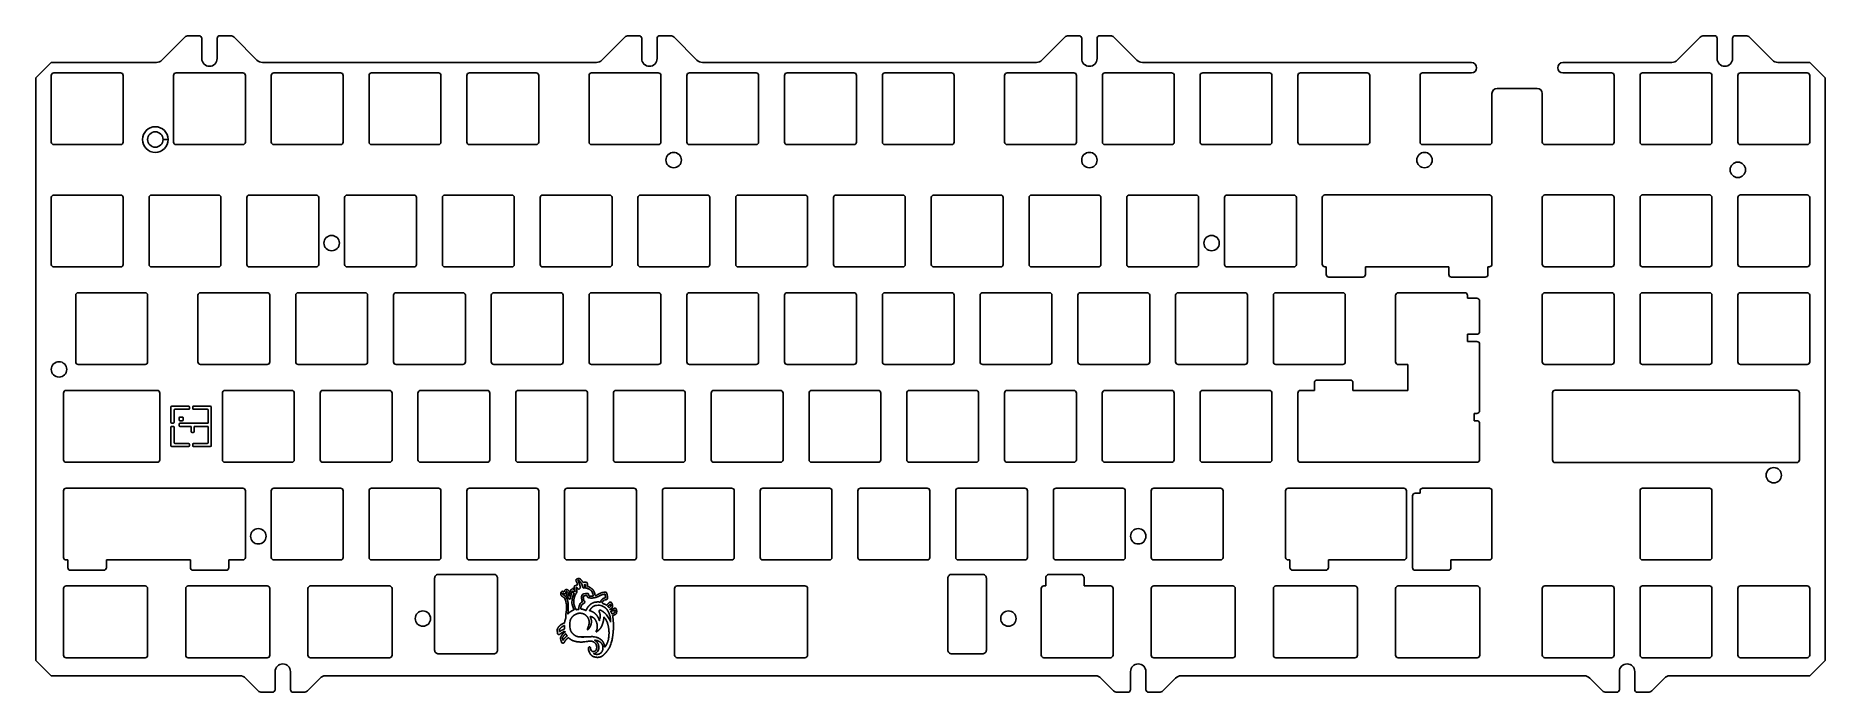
# Model space of a CAD drawing. Header units: millimetres. Extents: x 71 to 420, y 37 to 165.
import ezdxf

# ---------------------------------------------------------------- set-up
doc = ezdxf.new("R2010")
doc.units = ezdxf.units.MM
doc.header["$MEASUREMENT"] = 0
doc.layers.add('SHAPE2DVIEW', color=7, linetype='CONTINUOUS')

msp = doc.modelspace()

# ---------------------------------------------------------------- linework, layer by layer
at = {"layer": 'SHAPE2DVIEW'}
for p, q in [((100.28, 164.59), (95.81, 160.12)), ((103.07, 164.89), (100.98, 164.89)), ((103.57, 160.44), (103.57, 164.39)), ((106.57, 164.39), (106.57, 160.44)), ((109.16, 164.89), (107.07, 164.89)), ((114.33, 160.12), (109.86, 164.59)), ((186, 164.59), (181.53, 160.12)), ((188.79, 164.89), (186.71, 164.89)), ((189.29, 160.44), (189.29, 164.39)), ((192.29, 164.39), (192.29, 160.44)), ((194.88, 164.89), (192.79, 164.89)), ((200.06, 160.12), (195.59, 164.59)), ((271.73, 164.59), (267.26, 160.12)), ((274.52, 164.89), (272.43, 164.89)), ((275.02, 160.44), (275.02, 164.39)), ((278.02, 164.39), (278.02, 160.44)), ((280.61, 164.89), (278.52, 164.89)), ((285.78, 160.12), (281.31, 164.59)), ((395.55, 164.59), (391.08, 160.12)), ((398.34, 164.89), (396.26, 164.89)), ((398.84, 160.44), (398.84, 164.39)), ((401.84, 164.39), (401.84, 160.44)), ((404.43, 164.89), (402.34, 164.89)), ((409.61, 160.12), (405.14, 164.59)), ((74.23, 159.69), (71.23, 156.69)), ((94.75, 159.69), (74.23, 159.69)), ((74.26, 144.16), (74.26, 157.16)), ((74.76, 157.66), (87.76, 157.66)), ((88.26, 157.16), (88.26, 144.16)), ((98.07, 144.16), (98.07, 157.16)), ((98.57, 157.66), (111.57, 157.66)), ((112.07, 157.16), (112.07, 144.16)), ((180.47, 159.69), (115.39, 159.69)), ((117.12, 144.16), (117.12, 157.16)), ((117.62, 157.66), (130.62, 157.66)), ((131.12, 157.16), (131.12, 144.16)), ((136.17, 144.16), (136.17, 157.16)), ((136.67, 157.66), (149.67, 157.66)), ((150.17, 157.16), (150.17, 144.16)), ((155.22, 144.16), (155.22, 157.16)), ((155.72, 157.66), (168.72, 157.66)), ((169.22, 157.16), (169.22, 144.16)), ((179.03, 144.16), (179.03, 157.16)), ((179.53, 157.66), (192.53, 157.66)), ((193.03, 157.16), (193.03, 144.16)), ((198.08, 144.16), (198.08, 157.16)), ((198.58, 157.66), (211.58, 157.66)), ((266.2, 159.69), (201.12, 159.69)), ((212.08, 157.16), (212.08, 144.16)), ((217.13, 144.16), (217.13, 157.16)), ((217.63, 157.66), (230.63, 157.66)), ((231.13, 157.16), (231.13, 144.16)), ((236.18, 144.16), (236.18, 157.16)), ((236.68, 157.66), (249.68, 157.66)), ((250.18, 157.16), (250.18, 144.16)), ((260, 144.16), (260, 157.16)), ((260.5, 157.66), (273.5, 157.66)), ((274, 157.16), (274, 144.16)), ((279.05, 144.16), (279.05, 157.16)), ((279.55, 157.66), (292.55, 157.66)), ((350.96, 159.69), (286.84, 159.69)), ((293.05, 157.16), (293.05, 144.16)), ((298.1, 144.16), (298.1, 157.16)), ((298.6, 157.66), (311.6, 157.66)), ((312.1, 157.16), (312.1, 144.16)), ((317.15, 144.16), (317.15, 157.16)), ((317.65, 157.66), (330.65, 157.66)), ((331.15, 157.16), (331.15, 144.16)), ((340.96, 144.16), (340.96, 157.16)), ((341.46, 157.66), (350.96, 157.66)), ((390.02, 159.69), (368.77, 159.69)), ((368.77, 157.66), (378.27, 157.66)), ((378.77, 157.16), (378.77, 144.16)), ((383.82, 144.16), (383.82, 157.16)), ((384.32, 157.66), (397.32, 157.66)), ((397.82, 157.16), (397.82, 144.16)), ((402.87, 144.16), (402.87, 157.16)), ((403.37, 157.66), (416.37, 157.66)), ((416.89, 159.69), (410.67, 159.69)), ((416.87, 157.16), (416.87, 144.16)), ((419.89, 156.69), (416.89, 159.69)), ((71.23, 156.69), (71.23, 43.12)), ((354.96, 153.61), (354.96, 144.16)), ((363.77, 154.61), (355.96, 154.61)), ((364.77, 144.16), (364.77, 153.61)), ((419.89, 43.12), (419.89, 156.69)), ((87.76, 143.66), (74.76, 143.66)), ((111.57, 143.66), (98.57, 143.66)), ((130.62, 143.66), (117.62, 143.66)), ((149.67, 143.66), (136.67, 143.66)), ((168.72, 143.66), (155.72, 143.66)), ((192.53, 143.66), (179.53, 143.66)), ((211.58, 143.66), (198.58, 143.66)), ((230.63, 143.66), (217.63, 143.66)), ((249.68, 143.66), (236.68, 143.66)), ((273.5, 143.66), (260.5, 143.66)), ((292.55, 143.66), (279.55, 143.66)), ((311.6, 143.66), (298.6, 143.66)), ((330.65, 143.66), (317.65, 143.66)), ((354.46, 143.66), (341.46, 143.66)), ((378.27, 143.66), (365.27, 143.66)), ((397.32, 143.66), (384.32, 143.66)), ((416.37, 143.66), (403.37, 143.66)), ((74.26, 120.33), (74.26, 133.33)), ((74.76, 133.83), (87.76, 133.83)), ((88.26, 133.33), (88.26, 120.33)), ((93.31, 120.33), (93.31, 133.33)), ((93.81, 133.83), (106.81, 133.83)), ((107.31, 133.33), (107.31, 120.33)), ((112.36, 120.33), (112.36, 133.33)), ((112.86, 133.83), (125.86, 133.83)), ((126.36, 133.33), (126.36, 120.33)), ((131.41, 120.33), (131.41, 133.33)), ((131.91, 133.83), (144.91, 133.83)), ((145.41, 133.33), (145.41, 120.33)), ((150.46, 120.33), (150.46, 133.33)), ((150.96, 133.83), (163.96, 133.83)), ((164.46, 133.33), (164.46, 120.33)), ((169.51, 120.33), (169.51, 133.33)), ((170.01, 133.83), (183.01, 133.83)), ((183.51, 133.33), (183.51, 120.33)), ((188.56, 120.33), (188.56, 133.33)), ((202.06, 133.83), (189.06, 133.83)), ((202.56, 133.33), (202.56, 120.33)), ((207.61, 120.33), (207.61, 133.33)), ((221.11, 133.83), (208.11, 133.83)), ((221.61, 133.33), (221.61, 120.33)), ((226.66, 120.33), (226.66, 133.33)), ((240.16, 133.83), (227.16, 133.83)), ((240.66, 133.33), (240.66, 120.33)), ((245.71, 120.33), (245.71, 133.33)), ((259.21, 133.83), (246.21, 133.83)), ((259.71, 133.33), (259.71, 120.33)), ((264.76, 120.33), (264.76, 133.33)), ((278.26, 133.83), (265.26, 133.83)), ((278.76, 133.33), (278.76, 120.33)), ((283.81, 120.33), (283.81, 133.33)), ((297.31, 133.83), (284.31, 133.83)), ((297.81, 133.33), (297.81, 120.33)), ((302.86, 120.33), (302.86, 133.33)), ((316.36, 133.83), (303.36, 133.83)), ((316.86, 133.33), (316.86, 120.33)), ((364.77, 120.35), (364.77, 133.35)), ((365.27, 133.85), (378.27, 133.85)), ((378.77, 133.35), (378.77, 120.35)), ((383.82, 120.35), (383.82, 133.35)), ((384.32, 133.85), (397.32, 133.85)), ((397.82, 133.35), (397.82, 120.35)), ((402.87, 120.35), (402.87, 133.35)), ((403.37, 133.85), (416.37, 133.85)), ((416.87, 133.35), (416.87, 120.35)), ((87.76, 119.83), (74.76, 119.83)), ((106.81, 119.83), (93.81, 119.83)), ((125.86, 119.83), (112.86, 119.83)), ((144.91, 119.83), (131.91, 119.83)), ((163.96, 119.83), (150.96, 119.83)), ((183.01, 119.83), (170.01, 119.83)), ((189.06, 119.83), (202.06, 119.83)), ((208.11, 119.83), (221.11, 119.83)), ((227.16, 119.83), (240.16, 119.83)), ((246.21, 119.83), (259.21, 119.83)), ((265.26, 119.83), (278.26, 119.83)), ((284.31, 119.83), (297.31, 119.83)), ((303.36, 119.83), (316.36, 119.83)), ((378.27, 119.85), (365.27, 119.85)), ((397.32, 119.85), (384.32, 119.85)), ((416.37, 119.85), (403.37, 119.85)), ((79.02, 101.3), (79.02, 114.3)), ((79.52, 114.8), (92.52, 114.8)), ((93.02, 114.3), (93.02, 101.3)), ((102.83, 101.3), (102.83, 114.3)), ((103.33, 114.8), (116.33, 114.8)), ((116.83, 114.3), (116.83, 101.3)), ((121.88, 101.3), (121.88, 114.3)), ((122.38, 114.8), (135.38, 114.8)), ((135.88, 114.3), (135.88, 101.3)), ((140.93, 101.3), (140.93, 114.3)), ((141.43, 114.8), (154.43, 114.8)), ((154.93, 114.3), (154.93, 101.3)), ((159.98, 101.3), (159.98, 114.3)), ((160.48, 114.8), (173.48, 114.8)), ((173.98, 114.3), (173.98, 101.3)), ((179.03, 101.3), (179.03, 114.3)), ((179.53, 114.8), (192.53, 114.8)), ((193.03, 114.3), (193.03, 101.3)), ((198.08, 101.3), (198.08, 114.3)), ((198.58, 114.8), (211.58, 114.8)), ((212.08, 114.3), (212.08, 101.3)), ((217.13, 101.3), (217.13, 114.3)), ((217.63, 114.8), (230.63, 114.8)), ((231.13, 114.3), (231.13, 101.3)), ((236.18, 101.3), (236.18, 114.3)), ((236.68, 114.8), (249.68, 114.8)), ((250.18, 114.3), (250.18, 101.3)), ((255.23, 101.3), (255.23, 114.3)), ((255.73, 114.8), (268.73, 114.8)), ((269.23, 114.3), (269.23, 101.3)), ((274.28, 101.3), (274.28, 114.3)), ((274.78, 114.8), (287.78, 114.8)), ((288.28, 114.3), (288.28, 101.3)), ((293.33, 101.3), (293.33, 114.3)), ((293.83, 114.8), (306.83, 114.8)), ((307.33, 114.3), (307.33, 101.3)), ((312.38, 101.3), (312.38, 114.3)), ((312.88, 114.8), (325.88, 114.8)), ((326.38, 114.3), (326.38, 101.3)), ((364.77, 101.3), (364.77, 114.3)), ((365.27, 114.8), (378.27, 114.8)), ((378.77, 114.3), (378.77, 101.3)), ((383.82, 101.3), (383.82, 114.3)), ((384.32, 114.8), (397.32, 114.8)), ((397.82, 114.3), (397.82, 101.3)), ((402.87, 101.3), (402.87, 114.3)), ((403.37, 114.8), (416.37, 114.8)), ((416.87, 114.3), (416.87, 101.3)), ((92.52, 100.8), (79.52, 100.8)), ((116.33, 100.8), (103.33, 100.8)), ((135.38, 100.8), (122.38, 100.8)), ((154.43, 100.8), (141.43, 100.8)), ((173.48, 100.8), (160.48, 100.8)), ((192.53, 100.8), (179.53, 100.8)), ((211.58, 100.8), (198.58, 100.8)), ((230.63, 100.8), (217.63, 100.8)), ((249.68, 100.8), (236.68, 100.8)), ((268.73, 100.8), (255.73, 100.8)), ((287.78, 100.8), (274.78, 100.8)), ((306.83, 100.8), (293.83, 100.8)), ((325.88, 100.8), (312.88, 100.8)), ((378.27, 100.8), (365.27, 100.8)), ((397.32, 100.8), (384.32, 100.8)), ((416.37, 100.8), (403.37, 100.8)), ((76.64, 82.25), (76.64, 95.25)), ((77.14, 95.75), (94.9, 95.75)), ((95.4, 95.25), (95.4, 82.25)), ((107.59, 82.25), (107.59, 95.25)), ((108.09, 95.75), (121.09, 95.75)), ((121.59, 95.25), (121.59, 82.25)), ((126.64, 82.25), (126.64, 95.25)), ((127.14, 95.75), (140.14, 95.75)), ((140.64, 95.25), (140.64, 82.25)), ((145.69, 82.25), (145.69, 95.25)), ((146.19, 95.75), (159.19, 95.75)), ((159.69, 95.25), (159.69, 82.25)), ((164.74, 82.25), (164.74, 95.25)), ((165.24, 95.75), (178.24, 95.75)), ((178.74, 95.25), (178.74, 82.25)), ((183.79, 82.25), (183.79, 95.25)), ((184.29, 95.75), (197.29, 95.75)), ((197.79, 95.25), (197.79, 82.25)), ((202.84, 82.25), (202.84, 95.25)), ((203.34, 95.75), (216.34, 95.75)), ((216.84, 95.25), (216.84, 82.25)), ((221.89, 82.25), (221.89, 95.25)), ((222.39, 95.75), (235.39, 95.75)), ((235.89, 95.25), (235.89, 82.25)), ((240.94, 82.25), (240.94, 95.25)), ((241.44, 95.75), (254.44, 95.75)), ((254.94, 95.25), (254.94, 82.25)), ((259.99, 82.25), (259.99, 95.25)), ((260.49, 95.75), (273.49, 95.75)), ((273.99, 95.25), (273.99, 82.25)), ((279.04, 82.25), (279.04, 95.25)), ((279.54, 95.75), (292.54, 95.75)), ((293.04, 95.25), (293.04, 82.25)), ((298.09, 82.25), (298.09, 95.25)), ((298.59, 95.75), (311.59, 95.75)), ((312.09, 95.25), (312.09, 82.25)), ((97.57, 89.55), (97.57, 92.49)), ((97.76, 92.68), (101, 92.68)), ((98.18, 91.88), (98.18, 89.55)), ((101, 92.07), (98.37, 92.07)), ((101.19, 92.26), (101.19, 92.49)), ((101.8, 92.49), (101.8, 92.26)), ((101.99, 92.68), (105.24, 92.68)), ((104.63, 92.07), (101.99, 92.07)), ((104.82, 89.36), (104.82, 91.88)), ((105.43, 92.49), (105.43, 85.01)), ((97.57, 85.01), (97.57, 88.56)), ((97.76, 89.36), (97.99, 89.36)), ((97.99, 88.75), (97.76, 88.75)), ((98.18, 88.56), (98.18, 85.62)), ((99.18, 90.01), (99.18, 90.38)), ((99.18, 89.17), (99.18, 88.93)), ((99.74, 90.57), (99.37, 90.57)), ((99.37, 89.82), (99.74, 89.82)), ((99.37, 89.36), (104.82, 89.36)), ((101.5, 88.75), (99.37, 88.75)), ((99.92, 90.01), (99.92, 90.38)), ((101.5, 87.73), (101.5, 88.75)), ((101.69, 87.55), (101.92, 87.55)), ((104.82, 88.75), (102.11, 88.75)), ((102.11, 88.75), (102.11, 87.73)), ((104.82, 85.62), (104.82, 88.75)), ((101, 84.82), (97.76, 84.82)), ((98.37, 85.43), (101, 85.43)), ((101.19, 85.01), (101.19, 85.24)), ((101.8, 85.24), (101.8, 85.01)), ((101.99, 85.43), (104.63, 85.43)), ((105.24, 84.82), (101.99, 84.82)), ((94.9, 81.75), (77.14, 81.75)), ((121.09, 81.75), (108.09, 81.75)), ((140.14, 81.75), (127.14, 81.75)), ((159.19, 81.75), (146.19, 81.75)), ((178.24, 81.75), (165.24, 81.75)), ((197.29, 81.75), (184.29, 81.75)), ((216.34, 81.75), (203.34, 81.75)), ((235.39, 81.75), (222.39, 81.75)), ((254.44, 81.75), (241.44, 81.75)), ((273.49, 81.75), (260.49, 81.75)), ((292.54, 81.75), (279.54, 81.75)), ((311.59, 81.75), (298.59, 81.75)), ((77.14, 76.7), (111.57, 76.7)), ((112.07, 76.2), (112.07, 63.2)), ((117.12, 63.2), (117.12, 76.2)), ((117.62, 76.7), (130.62, 76.7)), ((131.12, 76.2), (131.12, 63.2)), ((136.17, 63.2), (136.17, 76.2)), ((136.67, 76.7), (149.67, 76.7)), ((150.17, 76.2), (150.17, 63.2)), ((155.22, 63.2), (155.22, 76.2)), ((155.72, 76.7), (168.72, 76.7)), ((169.22, 76.2), (169.22, 63.2)), ((174.27, 63.2), (174.27, 76.2)), ((174.77, 76.7), (187.77, 76.7)), ((188.27, 76.2), (188.27, 63.2)), ((193.32, 63.2), (193.32, 76.2)), ((193.82, 76.7), (206.82, 76.7)), ((207.32, 76.2), (207.32, 63.2)), ((212.37, 63.2), (212.37, 76.2)), ((212.87, 76.7), (225.87, 76.7)), ((226.37, 76.2), (226.37, 63.2)), ((231.42, 63.2), (231.42, 76.2)), ((231.92, 76.7), (244.92, 76.7)), ((245.42, 76.2), (245.42, 63.2)), ((250.47, 63.2), (250.47, 76.2)), ((250.97, 76.7), (263.97, 76.7)), ((264.47, 76.2), (264.47, 63.2)), ((269.52, 63.2), (269.52, 76.2)), ((270.02, 76.7), (283.02, 76.7)), ((283.52, 76.2), (283.52, 63.2)), ((288.57, 63.2), (288.57, 76.2)), ((289.07, 76.7), (302.07, 76.7)), ((302.57, 76.2), (302.57, 63.2)), ((383.82, 63.2), (383.82, 76.2)), ((384.32, 76.7), (397.32, 76.7)), ((397.82, 76.2), (397.82, 63.2)), ((77.14, 62.7), (77.48, 62.7)), ((84.23, 60.7), (78.23, 60.7)), ((101.35, 62.7), (84.98, 62.7)), ((108.1, 60.7), (102.1, 60.7)), ((111.57, 62.7), (108.85, 62.7)), ((130.62, 62.7), (117.62, 62.7)), ((149.67, 62.7), (136.67, 62.7)), ((168.72, 62.7), (155.72, 62.7)), ((187.77, 62.7), (174.77, 62.7)), ((206.82, 62.7), (193.82, 62.7)), ((225.87, 62.7), (212.87, 62.7)), ((244.92, 62.7), (231.92, 62.7)), ((263.97, 62.7), (250.97, 62.7)), ((283.02, 62.7), (270.02, 62.7)), ((302.07, 62.7), (289.07, 62.7)), ((397.32, 62.7), (384.32, 62.7)), ((76.64, 44.13), (76.64, 57.13)), ((77.14, 57.63), (92.52, 57.63)), ((93.02, 57.13), (93.02, 44.13)), ((100.45, 44.13), (100.45, 57.13)), ((100.95, 57.63), (116.33, 57.63)), ((116.83, 57.13), (116.83, 44.13)), ((124.26, 44.13), (124.26, 57.13)), ((124.76, 57.63), (140.14, 57.63)), ((140.64, 57.13), (140.64, 44.13)), ((195.7, 57.15), (195.7, 44.15)), ((196.2, 57.65), (221.11, 57.65)), ((221.61, 57.15), (221.61, 44.15)), ((288.57, 57.13), (288.57, 44.13)), ((289.07, 57.63), (294.7, 57.63)), ((294.7, 57.63), (303.95, 57.63)), ((303.96, 57.63), (304.45, 57.63)), ((304.95, 57.13), (304.95, 44.13)), ((312.38, 57.13), (312.38, 44.13)), ((312.88, 57.63), (315.71, 57.63)), ((315.71, 57.63), (327.76, 57.63)), ((327.77, 57.63), (328.26, 57.63)), ((328.76, 57.13), (328.76, 44.13)), ((336.19, 57.13), (336.19, 44.13)), ((336.69, 57.63), (339.69, 57.63)), ((339.69, 57.63), (351.58, 57.63)), ((351.58, 57.63), (352.08, 57.63)), ((352.58, 57.13), (352.58, 44.13)), ((364.77, 44.15), (364.77, 57.15)), ((365.27, 57.65), (378.27, 57.65)), ((378.77, 57.15), (378.77, 44.15)), ((383.82, 44.15), (383.82, 57.15)), ((384.32, 57.65), (397.32, 57.65)), ((397.82, 57.15), (397.82, 44.15)), ((402.87, 44.15), (402.87, 57.15)), ((403.37, 57.65), (416.37, 57.65)), ((416.87, 57.15), (416.87, 44.15)), ((183.29, 53.08), (183.15, 53.02)), ((179.07, 45.75), (179.16, 45.76)), ((71.23, 43.12), (74.23, 40.12)), ((77.14, 43.63), (92.01, 43.63)), ((92.02, 43.63), (92.01, 43.63)), ((92.02, 43.63), (92.52, 43.63)), ((100.95, 43.63), (115.82, 43.63)), ((115.83, 43.63), (115.82, 43.63)), ((115.83, 43.63), (116.33, 43.63)), ((124.76, 43.63), (139.61, 43.63)), ((139.64, 43.63), (139.61, 43.63)), ((139.64, 43.63), (140.14, 43.63)), ((196.2, 43.65), (213.17, 43.65)), ((220.61, 43.65), (213.17, 43.65)), ((220.61, 43.65), (221.11, 43.65)), ((289.07, 43.63), (304.45, 43.63)), ((312.88, 43.63), (328.26, 43.63)), ((336.69, 43.63), (352.08, 43.63)), ((378.27, 43.65), (365.27, 43.65)), ((397.32, 43.65), (384.32, 43.65)), ((416.37, 43.65), (403.37, 43.65)), ((416.89, 40.12), (419.89, 43.12)), ((74.23, 40.12), (111.04, 40.12)), ((112.1, 39.68), (114.56, 37.22)), ((117.86, 37.42), (117.86, 40.95)), ((120.86, 40.95), (120.86, 37.42)), ((124.15, 37.22), (126.62, 39.68)), ((127.68, 40.12), (277.72, 40.12)), ((278.78, 39.68), (281.25, 37.22)), ((284.54, 37.42), (284.54, 40.95)), ((287.54, 40.95), (287.54, 37.42)), ((290.84, 37.22), (293.31, 39.68)), ((294.37, 40.12), (372.97, 40.12)), ((374.03, 39.68), (376.5, 37.22)), ((379.79, 37.42), (379.79, 40.95)), ((382.79, 40.95), (382.79, 37.42)), ((386.09, 37.22), (388.56, 39.68)), ((389.62, 40.12), (416.89, 40.12)), ((115.27, 36.92), (117.36, 36.92)), ((121.36, 36.92), (123.44, 36.92)), ((281.96, 36.92), (284.04, 36.92)), ((288.04, 36.92), (290.13, 36.92)), ((377.21, 36.92), (379.29, 36.92)), ((383.29, 36.92), (385.38, 36.92))]:
    msp.add_line(p, q, dxfattribs=at)
for centre, radius in [((94.52, 144.66), 2.5), ((94.52, 144.66), 1.5), ((195.52, 140.66), 1.5), ((276.52, 140.66), 1.5), ((341.81, 140.66), 1.5), ((402.87, 138.75), 1.5), ((128.88, 124.47), 1.5), ((300.33, 124.47), 1.5), ((75.76, 99.85), 1.5), ((409.87, 79.22), 1.5), ((114.59, 67.32), 1.5), ((286.04, 67.32), 1.5), ((146.66, 51.28), 1.5), ((260.74, 51.28), 1.5)]:
    msp.add_circle(centre, radius, dxfattribs=at)
for centre, radius, start, end in [((100.98, 163.89), 1, 90, 135), ((109.16, 163.89), 1, 45, 90), ((186.71, 163.89), 1, 90, 135), ((194.88, 163.89), 1, 45, 90), ((272.43, 163.89), 1, 90, 135), ((280.61, 163.89), 1, 45, 90), ((396.26, 163.89), 1, 90, 135), ((404.43, 163.89), 1, 45, 90), ((105.07, 160.44), 1.5, 180, 0), ((190.79, 160.44), 1.5, 180, 0), ((276.52, 160.44), 1.5, 180, 0), ((400.34, 160.44), 1.5, 180, 0), ((74.76, 157.16), 0.5, 90, 180), ((87.76, 157.16), 0.5, 0, 90), ((94.75, 161.19), 1.5, -90, -45), ((98.57, 157.16), 0.5, 90, 180), ((111.57, 157.16), 0.5, 0, 90), ((115.39, 161.19), 1.5, -135, -90), ((117.62, 157.16), 0.5, 90, 180), ((130.62, 157.16), 0.5, 0, 90), ((136.67, 157.16), 0.5, 90, 180), ((149.67, 157.16), 0.5, 0, 90), ((155.72, 157.16), 0.5, 90, 180), ((168.72, 157.16), 0.5, 0, 90), ((179.53, 157.16), 0.5, 90, 180), ((180.47, 161.19), 1.5, -90, -45), ((192.53, 157.16), 0.5, 0, 90), ((198.58, 157.16), 0.5, 90, 180), ((201.12, 161.19), 1.5, -135, -90), ((211.58, 157.16), 0.5, 0, 90), ((217.63, 157.16), 0.5, 90, 180), ((230.63, 157.16), 0.5, 0, 90), ((236.68, 157.16), 0.5, 90, 180), ((249.68, 157.16), 0.5, 0, 90), ((260.5, 157.16), 0.5, 90, 180), ((266.2, 161.19), 1.5, -90, -45), ((273.5, 157.16), 0.5, 0, 90), ((279.55, 157.16), 0.5, 90, 180), ((286.84, 161.19), 1.5, -135, -90), ((292.55, 157.16), 0.5, 0, 90), ((298.6, 157.16), 0.5, 90, 180), ((311.6, 157.16), 0.5, 0, 90), ((317.65, 157.16), 0.5, 90, 180), ((330.65, 157.16), 0.5, 0, 90), ((341.46, 157.16), 0.5, 90, 180), ((350.96, 158.66), 1, 0, 90), ((350.96, 158.66), 1, -90, 0), ((368.77, 158.66), 1, 90, 180), ((368.77, 158.66), 1, 180, -90), ((378.27, 157.16), 0.5, 0, 90), ((384.32, 157.16), 0.5, 90, 180), ((390.02, 161.19), 1.5, -90, -45), ((397.32, 157.16), 0.5, 0, 90), ((403.37, 157.16), 0.5, 90, 180), ((410.67, 161.19), 1.5, -135, -90), ((416.37, 157.16), 0.5, 0, 90), ((355.96, 153.61), 1, 90, 180), ((363.77, 153.61), 1, 0, 90), ((74.76, 144.16), 0.5, 180, -90), ((87.76, 144.16), 0.5, -90, 0), ((98.57, 144.16), 0.5, 180, -90), ((111.57, 144.16), 0.5, -90, 0), ((117.62, 144.16), 0.5, 180, -90), ((130.62, 144.16), 0.5, -90, 0), ((136.67, 144.16), 0.5, 180, -90), ((149.67, 144.16), 0.5, -90, 0), ((155.72, 144.16), 0.5, 180, -90), ((168.72, 144.16), 0.5, -90, 0), ((179.53, 144.16), 0.5, 180, -90), ((192.53, 144.16), 0.5, -90, 0), ((198.58, 144.16), 0.5, 180, -90), ((211.58, 144.16), 0.5, -90, 0), ((217.63, 144.16), 0.5, 180, -90), ((230.63, 144.16), 0.5, -90, 0), ((236.68, 144.16), 0.5, 180, -90), ((249.68, 144.16), 0.5, -90, 0), ((260.5, 144.16), 0.5, 180, -90), ((273.5, 144.16), 0.5, -90, 0), ((279.55, 144.16), 0.5, 180, -90), ((292.55, 144.16), 0.5, -90, 0), ((298.6, 144.16), 0.5, 180, -90), ((311.6, 144.16), 0.5, -90, 0), ((317.65, 144.16), 0.5, 180, -90), ((330.65, 144.16), 0.5, -90, 0), ((341.46, 144.16), 0.5, 180, -90), ((354.46, 144.16), 0.5, -90, 0), ((365.27, 144.16), 0.5, 180, -90), ((378.27, 144.16), 0.5, -90, 0), ((384.32, 144.16), 0.5, 180, -90), ((397.32, 144.16), 0.5, -90, 0), ((403.37, 144.16), 0.5, 180, -90), ((416.37, 144.16), 0.5, -90, 0), ((74.76, 133.33), 0.5, 90, 180), ((87.76, 133.33), 0.5, 0, 90), ((93.81, 133.33), 0.5, 90, 180), ((106.81, 133.33), 0.5, 0, 90), ((112.86, 133.33), 0.5, 90, 180), ((125.86, 133.33), 0.5, 0, 90), ((131.91, 133.33), 0.5, 90, 180), ((144.91, 133.33), 0.5, 0, 90), ((150.96, 133.33), 0.5, 90, 180), ((163.96, 133.33), 0.5, 0, 90), ((170.01, 133.33), 0.5, 90, 180), ((183.01, 133.33), 0.5, 0, 90), ((189.06, 133.33), 0.5, 90, 180), ((202.06, 133.33), 0.5, 0, 90), ((208.11, 133.33), 0.5, 90, 180), ((221.11, 133.33), 0.5, 0, 90), ((227.16, 133.33), 0.5, 90, 180), ((240.16, 133.33), 0.5, 0, 90), ((246.21, 133.33), 0.5, 90, 180), ((259.21, 133.33), 0.5, 0, 90), ((265.26, 133.33), 0.5, 90, 180), ((278.26, 133.33), 0.5, 0, 90), ((284.31, 133.33), 0.5, 90, 180), ((297.31, 133.33), 0.5, 0, 90), ((303.36, 133.33), 0.5, 90, 180), ((316.36, 133.33), 0.5, 0, 90), ((365.27, 133.35), 0.5, 90, 180), ((378.27, 133.35), 0.5, 0, 90), ((384.32, 133.35), 0.5, 90, 180), ((397.32, 133.35), 0.5, 0, 90), ((403.37, 133.35), 0.5, 90, 180), ((416.37, 133.35), 0.5, 0, 90), ((74.76, 120.33), 0.5, 180, -90), ((87.76, 120.33), 0.5, -90, 0), ((93.81, 120.33), 0.5, 180, -90), ((106.81, 120.33), 0.5, -90, 0), ((112.86, 120.33), 0.5, 180, -90), ((125.86, 120.33), 0.5, -90, 0), ((131.91, 120.33), 0.5, 180, -90), ((144.91, 120.33), 0.5, -90, 0), ((150.96, 120.33), 0.5, 180, -90), ((163.96, 120.33), 0.5, -90, 0), ((170.01, 120.33), 0.5, 180, -90), ((183.01, 120.33), 0.5, -90, 0), ((189.06, 120.33), 0.5, 180, -90), ((202.06, 120.33), 0.5, -90, 0), ((208.11, 120.33), 0.5, 180, -90), ((221.11, 120.33), 0.5, -90, 0), ((227.16, 120.33), 0.5, 180, -90), ((240.16, 120.33), 0.5, -90, 0), ((246.21, 120.33), 0.5, 180, -90), ((259.21, 120.33), 0.5, -90, 0), ((265.26, 120.33), 0.5, 180, -90), ((278.26, 120.33), 0.5, -90, 0), ((284.31, 120.33), 0.5, 180, -90), ((297.31, 120.33), 0.5, -90, 0), ((303.36, 120.33), 0.5, 180, -90), ((316.36, 120.33), 0.5, -90, 0), ((365.27, 120.35), 0.5, 180, -90), ((378.27, 120.35), 0.5, -90, 0), ((384.32, 120.35), 0.5, 180, -90), ((397.32, 120.35), 0.5, -90, 0), ((403.37, 120.35), 0.5, 180, -90), ((416.37, 120.35), 0.5, -90, 0), ((79.52, 114.3), 0.5, 90, 180), ((92.52, 114.3), 0.5, 0, 90), ((103.33, 114.3), 0.5, 90, 180), ((116.33, 114.3), 0.5, 0, 90), ((122.38, 114.3), 0.5, 90, 180), ((135.38, 114.3), 0.5, 0, 90), ((141.43, 114.3), 0.5, 90, 180), ((154.43, 114.3), 0.5, 0, 90), ((160.48, 114.3), 0.5, 90, 180), ((173.48, 114.3), 0.5, 0, 90), ((179.53, 114.3), 0.5, 90, 180), ((192.53, 114.3), 0.5, 0, 90), ((198.58, 114.3), 0.5, 90, 180), ((211.58, 114.3), 0.5, 0, 90), ((217.63, 114.3), 0.5, 90, 180), ((230.63, 114.3), 0.5, 0, 90), ((236.68, 114.3), 0.5, 90, 180), ((249.68, 114.3), 0.5, 0, 90), ((255.73, 114.3), 0.5, 90, 180), ((268.73, 114.3), 0.5, 0, 90), ((274.78, 114.3), 0.5, 90, 180), ((287.78, 114.3), 0.5, 0, 90), ((293.83, 114.3), 0.5, 90, 180), ((306.83, 114.3), 0.5, 0, 90), ((312.88, 114.3), 0.5, 90, 180), ((325.88, 114.3), 0.5, 0, 90), ((365.27, 114.3), 0.5, 90, 180), ((378.27, 114.3), 0.5, 0, 90), ((384.32, 114.3), 0.5, 90, 180), ((397.32, 114.3), 0.5, 0, 90), ((403.37, 114.3), 0.5, 90, 180), ((416.37, 114.3), 0.5, 0, 90), ((79.52, 101.3), 0.5, 180, -90), ((92.52, 101.3), 0.5, -90, 0), ((103.33, 101.3), 0.5, 180, -90), ((116.33, 101.3), 0.5, -90, 0), ((122.38, 101.3), 0.5, 180, -90), ((135.38, 101.3), 0.5, -90, 0), ((141.43, 101.3), 0.5, 180, -90), ((154.43, 101.3), 0.5, -90, 0), ((160.48, 101.3), 0.5, 180, -90), ((173.48, 101.3), 0.5, -90, 0), ((179.53, 101.3), 0.5, 180, -90), ((192.53, 101.3), 0.5, -90, 0), ((198.58, 101.3), 0.5, 180, -90), ((211.58, 101.3), 0.5, -90, 0), ((217.63, 101.3), 0.5, 180, -90), ((230.63, 101.3), 0.5, -90, 0), ((236.68, 101.3), 0.5, 180, -90), ((249.68, 101.3), 0.5, -90, 0), ((255.73, 101.3), 0.5, 180, -90), ((268.73, 101.3), 0.5, -90, 0), ((274.78, 101.3), 0.5, 180, -90), ((287.78, 101.3), 0.5, -90, 0), ((293.83, 101.3), 0.5, 180, -90), ((306.83, 101.3), 0.5, -90, 0), ((312.88, 101.3), 0.5, 180, -90), ((325.88, 101.3), 0.5, -90, 0), ((365.27, 101.3), 0.5, 180, -90), ((378.27, 101.3), 0.5, -90, 0), ((384.32, 101.3), 0.5, 180, -90), ((397.32, 101.3), 0.5, -90, 0), ((403.37, 101.3), 0.5, 180, -90), ((416.37, 101.3), 0.5, -90, 0), ((77.14, 95.25), 0.5, 90, 180), ((94.9, 95.25), 0.5, 0, 90), ((108.09, 95.25), 0.5, 90, 180), ((121.09, 95.25), 0.5, 0, 90), ((127.14, 95.25), 0.5, 90, 180), ((140.14, 95.25), 0.5, 0, 90), ((146.19, 95.25), 0.5, 90, 180), ((159.19, 95.25), 0.5, 0, 90), ((165.24, 95.25), 0.5, 90, 180), ((178.24, 95.25), 0.5, 0, 90), ((184.29, 95.25), 0.5, 90, 180), ((197.29, 95.25), 0.5, 0, 90), ((203.34, 95.25), 0.5, 90, 180), ((216.34, 95.25), 0.5, 0, 90), ((222.39, 95.25), 0.5, 90, 180), ((235.39, 95.25), 0.5, 0, 90), ((241.44, 95.25), 0.5, 90, 180), ((254.44, 95.25), 0.5, 0, 90), ((260.49, 95.25), 0.5, 90, 180), ((273.49, 95.25), 0.5, 0, 90), ((279.54, 95.25), 0.5, 90, 180), ((292.54, 95.25), 0.5, 0, 90), ((298.59, 95.25), 0.5, 90, 180), ((311.59, 95.25), 0.5, 0, 90), ((77.14, 82.25), 0.5, 180, -90), ((94.9, 82.25), 0.5, -90, 0), ((108.09, 82.25), 0.5, 180, -90), ((121.09, 82.25), 0.5, -90, 0), ((127.14, 82.25), 0.5, 180, -90), ((140.14, 82.25), 0.5, -90, 0), ((146.19, 82.25), 0.5, 180, -90), ((159.19, 82.25), 0.5, -90, 0), ((165.24, 82.25), 0.5, 180, -90), ((178.24, 82.25), 0.5, -90, 0), ((184.29, 82.25), 0.5, 180, -90), ((197.29, 82.25), 0.5, -90, 0), ((203.34, 82.25), 0.5, 180, -90), ((216.34, 82.25), 0.5, -90, 0), ((222.39, 82.25), 0.5, 180, -90), ((235.39, 82.25), 0.5, -90, 0), ((241.44, 82.25), 0.5, 180, -90), ((254.44, 82.25), 0.5, -90, 0), ((260.49, 82.25), 0.5, 180, -90), ((273.49, 82.25), 0.5, -90, 0), ((279.54, 82.25), 0.5, 180, -90), ((292.54, 82.25), 0.5, -90, 0), ((298.59, 82.25), 0.5, 180, -90), ((311.59, 82.25), 0.5, -90, 0), ((111.57, 76.2), 0.5, 0, 90), ((117.62, 76.2), 0.5, 90, 180), ((130.62, 76.2), 0.5, 0, 90), ((136.67, 76.2), 0.5, 90, 180), ((149.67, 76.2), 0.5, 0, 90), ((155.72, 76.2), 0.5, 90, 180), ((168.72, 76.2), 0.5, 0, 90), ((174.77, 76.2), 0.5, 90, 180), ((187.77, 76.2), 0.5, 0, 90), ((193.82, 76.2), 0.5, 90, 180), ((206.82, 76.2), 0.5, 0, 90), ((212.87, 76.2), 0.5, 90, 180), ((225.87, 76.2), 0.5, 0, 90), ((231.92, 76.2), 0.5, 90, 180), ((244.92, 76.2), 0.5, 0, 90), ((250.97, 76.2), 0.5, 90, 180), ((263.97, 76.2), 0.5, 0, 90), ((270.02, 76.2), 0.5, 90, 180), ((283.02, 76.2), 0.5, 0, 90), ((289.07, 76.2), 0.5, 90, 180), ((302.07, 76.2), 0.5, 0, 90), ((384.32, 76.2), 0.5, 90, 180), ((397.32, 76.2), 0.5, 0, 90), ((111.57, 63.2), 0.5, -90, 0), ((117.62, 63.2), 0.5, 180, -90), ((130.62, 63.2), 0.5, -90, 0), ((136.67, 63.2), 0.5, 180, -90), ((149.67, 63.2), 0.5, -90, 0), ((155.72, 63.2), 0.5, 180, -90), ((168.72, 63.2), 0.5, -90, 0), ((174.77, 63.2), 0.5, 180, -90), ((187.77, 63.2), 0.5, -90, 0), ((193.82, 63.2), 0.5, 180, -90), ((206.82, 63.2), 0.5, -90, 0), ((212.87, 63.2), 0.5, 180, -90), ((225.87, 63.2), 0.5, -90, 0), ((231.92, 63.2), 0.5, 180, -90), ((244.92, 63.2), 0.5, -90, 0), ((250.97, 63.2), 0.5, 180, -90), ((263.97, 63.2), 0.5, -90, 0), ((270.02, 63.2), 0.5, 180, -90), ((283.02, 63.2), 0.5, -90, 0), ((289.07, 63.2), 0.5, 180, -90), ((302.07, 63.2), 0.5, -90, 0), ((384.32, 63.2), 0.5, 180, -90), ((397.32, 63.2), 0.5, -90, 0), ((77.14, 57.13), 0.5, 90, 180), ((92.52, 57.13), 0.5, 0, 90), ((100.95, 57.13), 0.5, 90, 180), ((116.33, 57.13), 0.5, 0, 90), ((124.76, 57.13), 0.5, 90, 180), ((140.14, 57.13), 0.5, 0, 90), ((196.2, 57.15), 0.5, 90, 180), ((221.11, 57.15), 0.5, 0, 90), ((289.07, 57.13), 0.5, 90, 180), ((303.95, 56.63), 1, 89.7169, 89.9994), ((304.45, 57.13), 0.5, 0, 90), ((312.88, 57.13), 0.5, 90, 180), ((327.76, 56.63), 1, 89.7169, 89.9983), ((328.26, 57.13), 0.5, 0, 90), ((336.69, 57.13), 0.5, 90, 180), ((351.58, 56.63), 1, 89.7169, 89.9983), ((352.08, 57.13), 0.5, 0, 90), ((365.27, 57.15), 0.5, 90, 180), ((378.27, 57.15), 0.5, 0, 90), ((384.32, 57.15), 0.5, 90, 180), ((397.32, 57.15), 0.5, 0, 90), ((403.37, 57.15), 0.5, 90, 180), ((416.37, 57.15), 0.5, 0, 90), ((183.38, 52.67), 0.09, 89.3441, -154.5822), ((77.14, 44.13), 0.5, 180, -90), ((92.52, 44.13), 0.5, -90, 0), ((100.95, 44.13), 0.5, 180, -90), ((116.33, 44.13), 0.5, -90, 0), ((119.36, 40.95), 1.5, 0, 180), ((124.76, 44.13), 0.5, 180, -90), ((140.14, 44.13), 0.5, -90, 0), ((196.2, 44.15), 0.5, 180, -90), ((221.11, 44.15), 0.5, -90, 0), ((286.04, 40.95), 1.5, 0, 180), ((289.07, 44.13), 0.5, 180, -90), ((304.45, 44.13), 0.5, -90, 0), ((312.88, 44.13), 0.5, 180, -90), ((328.26, 44.13), 0.5, -90, 0), ((336.69, 44.13), 0.5, 180, -90), ((352.08, 44.13), 0.5, -90, 0), ((365.27, 44.15), 0.5, 180, -90), ((378.27, 44.15), 0.5, -90, 0), ((381.29, 40.95), 1.5, 0, 180), ((384.32, 44.15), 0.5, 180, -90), ((397.32, 44.15), 0.5, -90, 0), ((403.37, 44.15), 0.5, 180, -90), ((416.37, 44.15), 0.5, -90, 0), ((111.04, 38.62), 1.5, 45, 90), ((127.68, 38.62), 1.5, 90, 135), ((277.72, 38.62), 1.5, 45, 90), ((294.37, 38.62), 1.5, 90, 135), ((372.97, 38.62), 1.5, 45, 90), ((389.62, 38.62), 1.5, 90, 135), ((115.27, 37.92), 1, -135, -90), ((123.44, 37.92), 1, -90, -45), ((281.96, 37.92), 1, -135, -90), ((290.13, 37.92), 1, -90, -45), ((377.21, 37.92), 1, -135, -90), ((385.38, 37.92), 1, -90, -45)]:
    msp.add_arc(centre, radius, start, end, dxfattribs=at)
for points, degree in [([(103.07, 164.89), (103.33, 164.89), (103.57, 164.65), (103.57, 164.39)], 3), ([(106.57, 164.39), (106.57, 164.65), (106.81, 164.89), (107.07, 164.89)], 3), ([(188.79, 164.89), (189.06, 164.89), (189.29, 164.65), (189.29, 164.39)], 3), ([(192.29, 164.39), (192.29, 164.65), (192.53, 164.89), (192.79, 164.89)], 3), ([(274.52, 164.89), (274.78, 164.89), (275.02, 164.65), (275.02, 164.39)], 3), ([(278.02, 164.39), (278.02, 164.65), (278.26, 164.89), (278.52, 164.89)], 3), ([(398.34, 164.89), (398.61, 164.89), (398.84, 164.65), (398.84, 164.39)], 3), ([(401.84, 164.39), (401.84, 164.65), (402.08, 164.89), (402.34, 164.89)], 3), ([(96.02, 144.66), (97.02, 144.66)], 1), ([(346.57, 119.85), (330.29, 119.85)], 1), ([(350.19, 105.27), (350.19, 106.71)], 1), ([(338.54, 100.8), (338.54, 95.75)], 1), ([(338.54, 95.75), (327.86, 95.75)], 1), ([(97.57, 92.49), (97.57, 92.59), (97.65, 92.68), (97.76, 92.68)], 3), ([(98.18, 91.88), (98.18, 91.98), (98.27, 92.07), (98.37, 92.07)], 3), ([(101, 92.68), (101.11, 92.68), (101.19, 92.59), (101.19, 92.49)], 3), ([(101.19, 92.26), (101.19, 92.16), (101.11, 92.07), (101, 92.07)], 3), ([(101.8, 92.49), (101.8, 92.59), (101.89, 92.68), (101.99, 92.68)], 3), ([(101.99, 92.07), (101.89, 92.07), (101.8, 92.15), (101.8, 92.26)], 3), ([(104.63, 92.07), (104.73, 92.07), (104.82, 91.98), (104.82, 91.88)], 3), ([(105.24, 92.68), (105.34, 92.68), (105.43, 92.59), (105.43, 92.49)], 3), ([(351.49, 89.84), (351.49, 91.27)], 1), ([(97.76, 89.36), (97.65, 89.36), (97.57, 89.44), (97.57, 89.55)], 3), ([(97.57, 88.56), (97.57, 88.66), (97.65, 88.75), (97.76, 88.75)], 3), ([(98.18, 89.55), (98.18, 89.44), (98.09, 89.36), (97.99, 89.36)], 3), ([(97.99, 88.75), (98.09, 88.75), (98.18, 88.66), (98.18, 88.56)], 3), ([(99.18, 90.38), (99.18, 90.48), (99.26, 90.57), (99.37, 90.57)], 3), ([(99.37, 89.82), (99.26, 89.82), (99.18, 89.9), (99.18, 90.01)], 3), ([(99.18, 89.17), (99.18, 89.27), (99.26, 89.36), (99.37, 89.36)], 3), ([(99.37, 88.75), (99.26, 88.75), (99.18, 88.83), (99.18, 88.93)], 3), ([(99.74, 90.57), (99.84, 90.57), (99.92, 90.48), (99.92, 90.38)], 3), ([(99.92, 90.01), (99.92, 89.91), (99.84, 89.82), (99.74, 89.82)], 3), ([(101.69, 87.55), (101.58, 87.55), (101.5, 87.63), (101.5, 87.73)], 3), ([(102.11, 87.73), (102.11, 87.63), (102.02, 87.55), (101.92, 87.55)], 3), ([(352.04, 89.84), (351.49, 89.84)], 1), ([(97.76, 84.82), (97.65, 84.82), (97.57, 84.9), (97.57, 85.01)], 3), ([(98.37, 85.43), (98.27, 85.43), (98.18, 85.52), (98.18, 85.62)], 3), ([(101, 85.43), (101.11, 85.43), (101.19, 85.34), (101.19, 85.24)], 3), ([(101.19, 85.01), (101.19, 84.9), (101.11, 84.82), (101, 84.82)], 3), ([(101.8, 85.24), (101.8, 85.34), (101.89, 85.43), (101.99, 85.43)], 3), ([(101.99, 84.82), (101.89, 84.82), (101.8, 84.9), (101.8, 85.01)], 3), ([(104.82, 85.62), (104.82, 85.52), (104.73, 85.43), (104.63, 85.43)], 3), ([(105.43, 85.01), (105.43, 84.9), (105.35, 84.82), (105.24, 84.82)], 3), ([(340.96, 75.7), (339.98, 75.7)], 1), ([(173.69, 55.72), (173.46, 55.93), (173.52, 56.25)], 2), ([(173.52, 56.25), (173.56, 56.5), (173.82, 56.69), (174.04, 56.59)], 3), ([(173.9, 56.27), (173.85, 56.22), (173.84, 56.09), (173.89, 56.03)], 3), ([(173.89, 56.03), (173.98, 55.93), (174.05, 55.89)], 2), ([(174.04, 56.18), (174, 56.2), (173.94, 56.24), (173.9, 56.27)], 3), ([(174, 56.2), (174.04, 56.18)], 1), ([(174.04, 56.59), (174.09, 56.57), (174.18, 56.5), (174.19, 56.49)], 3), ([(174.34, 56.14), (174.17, 56.11), (174.04, 56.18)], 2), ([(174.05, 55.89), (174.08, 55.87), (174.24, 55.76), (174.31, 55.73)], 3), ([(174.19, 56.49), (174.26, 56.81), (174.52, 56.93)], 2), ([(174.5, 56.32), (174.47, 56.17), (174.34, 56.14)], 2), ([(174.57, 56.55), (174.54, 56.49), (174.5, 56.32)], 2), ([(174.52, 56.93), (174.75, 57.03), (175.05, 56.82), (175.13, 56.62)], 3), ([(174.7, 56.62), (174.63, 56.62), (174.57, 56.55)], 2), ([(174.83, 56.48), (174.81, 56.53), (174.75, 56.62), (174.7, 56.62)], 3), ([(174.77, 56.42), (174.78, 56.43), (174.81, 56.47), (174.83, 56.48)], 3), ([(174.83, 56.48), (174.82, 56.48)], 1), ([(175.13, 56.62), (175.2, 56.46), (175.16, 56.28), (175.01, 56.19)], 3), ([(175.15, 55.68), (175.2, 55.75), (175.21, 55.83)], 2), ([(175.21, 55.83), (175.34, 56.5)], 1), ([(175.34, 56.5), (175.34, 56.6)], 1), ([(175.35, 56.6), (175.34, 56.55)], 1), ([(175.35, 56.6), (175.35, 56.71), (175.4, 56.77), (175.51, 56.87)], 3), ([(175.57, 55.89), (175.54, 55.68), (175.51, 55.56), (175.4, 55.45)], 3), ([(175.51, 56.87), (175.57, 56.92), (175.68, 56.97)], 2), ([(175.66, 56.37), (175.57, 55.89)], 1), ([(175.67, 56.53), (175.66, 56.37)], 1), ([(175.68, 56.97), (175.75, 57), (175.8, 57.08)], 2), ([(175.81, 56.64), (175.68, 56.56)], 1), ([(175.8, 57.08), (175.85, 57.15), (175.94, 57.14)], 2), ([(175.94, 57.14), (176.02, 57.12), (176.04, 57.02)], 2), ([(175.94, 55.79), (176.02, 55.98), (176.11, 56.14)], 2), ([(176.11, 57.38), (176.1, 57.61), (176.22, 57.74), (176.44, 57.73)], 3), ([(176.11, 57.32), (176.11, 57.38)], 1), ([(176.23, 56.88), (176.14, 57.18), (176.12, 57.32)], 2), ([(176.35, 55.87), (176.26, 55.7), (176.2, 55.49)], 2), ([(176.31, 56.62), (176.27, 56.72), (176.25, 56.8), (176.23, 56.88)], 3), ([(176.23, 56.58), (176.27, 56.52)], 1), ([(176.27, 56.52), (176.31, 56.62)], 1), ([(176.59, 56.31), (176.35, 55.87)], 1), ([(176.5, 58.59), (176.42, 58.73), (176.47, 58.9), (176.62, 58.97)], 3), ([(176.44, 57.73), (176.51, 57.78)], 1), ([(176.56, 57.36), (176.49, 57.36)], 1), ([(176.49, 57.35), (176.52, 57.25)], 1), ([(176.83, 57.84), (176.72, 58.22), (176.5, 58.59)], 2), ([(176.51, 57.78), (176.58, 57.83), (176.61, 57.84)], 2), ([(176.52, 57.36), (176.56, 57.36)], 1), ([(176.52, 57.25), (176.65, 56.79)], 1), ([(176.64, 57.41), (176.56, 57.36)], 1), ([(176.65, 56.79), (176.72, 56.53), (176.59, 56.31)], 2), ([(176.61, 57.84), (176.73, 57.89), (176.83, 57.84)], 2), ([(176.62, 58.97), (176.72, 59.02), (176.82, 59.08), (176.92, 59.1)], 3), ([(176.67, 57.29), (176.64, 57.41)], 1), ([(176.98, 57.03), (176.84, 57.05), (176.7, 57.16), (176.67, 57.29)], 3), ([(177, 58.76), (176.99, 58.75), (176.86, 58.69)], 2), ([(176.86, 58.69), (176.94, 58.73), (176.97, 58.74)], 2), ([(176.86, 58.69), (176.9, 58.64), (176.9, 58.62)], 2), ([(176.92, 59.1), (177.03, 59.15), (177.13, 59.1)], 2), ([(177.32, 57.35), (177.3, 57.12), (177.2, 57.02), (176.98, 57.03)], 3), ([(177.01, 58.74), (177.07, 58.68)], 1), ([(177.07, 58.68), (177.04, 58.71), (177.01, 58.74)], 2), ([(177.45, 58.27), (177.23, 58.55), (177.07, 58.68)], 2), ([(177.13, 59.1), (177.25, 59.05), (177.31, 58.98), (177.39, 58.91)], 3), ([(177.27, 57.69), (177.33, 57.5), (177.32, 57.35)], 2), ([(177.39, 58.91), (177.42, 58.87)], 1), ([(177.42, 58.87), (177.68, 58.62), (177.9, 58.28)], 2), ([(177.59, 58.06), (177.56, 58.12), (177.45, 58.27)], 2), ([(177.74, 57.59), (177.7, 57.85), (177.59, 58.06)], 2), ([(177.59, 55.68), (177.66, 56.02), (177.99, 56.09)], 2), ([(177.77, 57.44), (177.74, 57.59)], 1), ([(177.89, 57.29), (177.8, 57.33), (177.77, 57.44)], 2), ([(178.04, 57.24), (177.98, 57.24), (177.94, 57.27), (177.89, 57.29)], 3), ([(177.9, 58.28), (177.98, 58.38), (178.11, 58.41), (178.24, 58.36)], 3), ([(177.99, 56.09), (178.11, 56.12)], 1), ([(178.17, 57.36), (178.18, 57.22), (178.04, 57.24)], 2), ([(178.17, 57.95), (178.17, 57.49)], 1), ([(178.17, 57.49), (178.17, 57.72)], 1), ([(178.17, 57.43), (178.17, 57.49)], 1), ([(178.17, 57.49), (178.17, 57.36)], 1), ([(178.34, 57.95), (178.26, 57.94), (178.18, 57.96)], 2), ([(178.24, 58.36), (178.3, 58.34), (178.39, 58.35)], 2), ([(178.31, 57.95), (178.34, 57.95)], 1), ([(178.46, 57.2), (178.33, 57.18), (178.31, 57.29), (178.32, 57.44)], 3), ([(178.32, 57.44), (178.34, 57.95)], 1), ([(178.39, 58.35), (178.57, 58.37), (178.7, 58.25), (178.7, 58.06)], 3), ([(178.69, 56.19), (178.87, 56.18), (178.93, 56.02)], 2), ([(178.7, 58.06), (178.7, 57.57)], 1), ([(178.7, 57.57), (178.7, 57.82)], 1), ([(178.7, 57.57), (178.84, 57.54), (178.98, 57.46)], 2), ([(179.12, 56.98), (179.05, 57.03), (178.88, 57.1)], 2), ([(178.93, 56.02), (178.96, 55.9), (179.08, 55.66)], 2), ([(178.99, 57.46), (179.23, 57.37), (179.51, 57.14)], 2), ([(179.63, 56.49), (179.48, 56.72), (179.12, 56.98)], 2), ([(179.51, 57.14), (179.7, 56.98), (179.82, 56.84)], 2), ([(179.82, 56.84), (179.98, 56.65), (180.09, 56.36)], 2), ([(180.09, 56.36), (180.2, 56.06), (180.2, 55.79)], 2), ([(180.85, 56.01), (181.17, 56.18)], 1), ([(181.52, 55.91), (181.34, 55.84), (181.07, 55.69)], 2), ([(181.17, 56.18), (181.31, 56.26), (181.46, 56.29), (181.6, 56.34)], 3), ([(181.81, 55.99), (181.76, 55.97), (181.59, 55.94), (181.52, 55.91)], 3), ([(181.6, 56.34), (181.79, 56.4), (181.98, 56.41), (182.17, 56.44)], 3), ([(182.13, 56.05), (182.09, 56.04), (181.89, 56.01), (181.81, 55.99)], 3), ([(182.18, 55.82), (182.17, 55.95), (182.13, 56.05)], 2), ([(182.17, 56.44), (182.31, 56.47), (182.41, 56.33)], 2), ([(182.24, 55.44), (182.18, 55.82)], 1), ([(275.51, 57.65), (275.51, 59.15)], 1), ([(174.16, 55.4), (173.92, 55.5), (173.86, 55.56), (173.69, 55.72)], 3), ([(174.19, 55.37), (174.17, 55.39), (174.16, 55.4)], 2), ([(174.31, 55.73), (174.35, 55.71), (174.39, 55.67)], 2), ([(174.52, 52.17), (174.62, 52.86)], 1), ([(174.64, 53.91), (174.63, 54.03), (174.6, 54.16), (174.58, 54.28)], 3), ([(174.62, 52.86), (174.63, 53), (174.64, 53.18)], 2), ([(174.64, 53.18), (174.64, 53.91)], 1), ([(174.64, 53.86), (174.65, 53.63), (174.64, 53.32)], 2), ([(175.07, 55.2), (174.99, 55.3), (174.84, 55.56)], 2), ([(174.89, 54.63), (174.98, 54.24), (174.98, 53.98)], 2), ([(174.97, 52.79), (174.89, 52.15)], 1), ([(174.89, 52.15), (174.99, 52.27), (175.1, 52.37)], 2), ([(174.99, 53.46), (175, 53.06), (174.97, 52.79)], 2), ([(174.99, 53.72), (174.98, 53.98)], 1), ([(174.99, 53.98), (174.99, 53.46)], 1), ([(175.11, 55.16), (175.07, 55.2)], 1), ([(175.1, 52.37), (175.45, 52.7), (175.95, 52.92)], 2), ([(175.34, 55.11), (175.21, 55.06), (175.11, 55.16)], 2), ([(175.12, 55.72), (175.14, 55.7), (175.15, 55.68)], 2), ([(175.15, 55.68), (175.12, 55.72)], 1), ([(175.45, 55.32), (175.46, 55.16), (175.34, 55.11)], 2), ([(175.4, 55.45), (175.44, 55.38), (175.45, 55.32)], 2), ([(176.12, 52.98), (175.95, 53.33), (175.81, 53.8)], 2), ([(175.95, 52.92), (176.12, 52.98)], 1), ([(176.06, 54.8), (176.02, 54.4), (176.1, 54.07)], 2), ([(176.2, 55.49), (176.11, 55.23), (176.06, 54.8)], 2), ([(176.1, 54.07), (176.21, 53.71)], 1), ([(176.21, 53.71), (176.34, 53.3), (176.53, 53)], 2), ([(176.53, 53), (176.77, 53.06), (177.03, 53.07)], 2), ([(177.72, 52.27), (177.14, 52.4), (176.7, 52.22)], 2), ([(177.03, 53.07), (177.02, 53.2), (177.04, 53.41)], 2), ([(177.04, 53.41), (177.08, 53.74), (177.23, 54.04)], 2), ([(177.72, 54.53), (177.42, 54.42), (177.23, 54.04)], 2), ([(177.23, 54.04), (177.35, 54.28), (177.5, 54.45), (177.72, 54.53)], 3), ([(177.62, 53.93), (177.42, 53.61), (177.41, 53.17)], 2), ([(177.41, 53.16), (177.79, 53.12), (178.17, 52.97)], 2), ([(177.64, 54.88), (177.53, 55.33), (177.59, 55.68)], 2), ([(177.91, 54.18), (177.74, 54.12), (177.62, 53.93)], 2), ([(177.73, 54.55), (177.64, 54.88)], 1), ([(178.08, 54.28), (177.97, 54.2), (177.91, 54.18)], 2), ([(177.95, 55.64), (177.91, 55.53), (177.92, 55.41)], 2), ([(177.92, 55.41), (177.93, 55.19), (177.98, 54.94)], 2), ([(178.05, 55.73), (177.98, 55.71), (177.95, 55.64)], 2), ([(177.98, 54.94), (178.02, 54.78), (178.12, 54.66)], 2), ([(178.12, 54.66), (178.22, 54.54), (178.21, 54.37), (178.08, 54.28)], 3), ([(178.29, 52.92), (178.25, 52.93), (178.17, 52.97)], 2), ([(178.17, 52.97), (178.24, 52.94), (178.32, 52.91), (178.38, 52.87)], 3), ([(178.41, 52.87), (178.39, 52.86)], 1), ([(178.39, 52.87), (178.44, 52.87)], 1), ([(178.44, 52.88), (178.56, 53.11)], 1), ([(178.56, 53.11), (178.74, 53.46), (178.94, 53.68)], 2), ([(178.71, 55.54), (178.61, 55.78)], 1), ([(178.97, 55.34), (178.78, 55.38), (178.71, 55.54)], 2), ([(178.94, 53.68), (179.14, 53.92), (179.25, 54.01)], 2), ([(180.11, 55.35), (179.53, 55.22), (178.97, 55.34)], 2), ([(179.18, 52.91), (179.14, 52.82)], 1), ([(179.14, 52.82), (179.34, 52.77), (179.53, 52.69)], 2), ([(179.45, 53.26), (179.27, 53.05), (179.18, 52.91)], 2), ([(179.25, 54.01), (179.55, 54.23), (179.83, 54.36)], 2), ([(179.76, 53.57), (179.59, 53.42), (179.45, 53.26)], 2), ([(179.53, 52.69), (179.91, 52.52), (180.13, 52.34)], 2), ([(179.82, 55.68), (179.74, 55.66), (179.65, 55.66)], 2), ([(179.99, 53.72), (179.83, 53.63), (179.76, 53.57)], 2), ([(180.5, 53.86), (180.18, 53.83), (179.99, 53.72)], 2), ([(180.64, 55.5), (180.46, 55.43), (180.11, 55.35)], 2), ([(180.13, 52.34), (180.37, 52.14), (180.53, 51.93)], 2), ([(181.55, 53.75), (181.22, 53.87), (180.91, 53.9), (180.5, 53.86)], 3), ([(181.07, 55.69), (180.93, 55.61), (180.79, 55.56), (180.64, 55.5)], 3), ([(181, 52.69), (180.98, 52.84), (181.1, 52.91)], 2), ([(181.07, 52.48), (181.04, 52.54), (181.01, 52.62), (181, 52.69)], 3), ([(181.06, 54.51), (181.26, 54.48)], 1), ([(181.19, 51.9), (181.17, 52.22), (181.07, 52.48)], 2), ([(181.1, 52.91), (181.22, 52.97), (181.34, 52.89)], 2), ([(181.26, 54.48), (181.28, 54.57)], 1), ([(181.28, 54.57), (181.4, 54.95), (181.72, 55.15)], 2), ([(181.34, 52.89), (181.42, 52.84)], 1), ([(181.42, 52.84), (181.67, 52.7), (181.74, 52.64)], 2), ([(181.87, 53.59), (181.74, 53.68), (181.55, 53.75)], 2), ([(181.72, 55.15), (181.87, 55.25), (182.09, 55.3)], 2), ([(181.74, 52.64), (181.93, 52.5)], 1), ([(182.04, 53.49), (181.87, 53.59)], 1), ([(181.93, 52.5), (182.03, 52.43), (182.3, 52.16)], 2), ([(182.29, 53.3), (182.19, 53.4), (182.04, 53.49)], 2), ([(182.06, 54.09), (182.17, 54.03), (182.29, 53.96), (182.36, 53.89)], 3), ([(182.09, 55.3), (182.25, 55.33)], 1), ([(182.43, 54.98), (182.39, 54.97), (182.19, 54.93)], 2), ([(182.24, 55.33), (182.24, 55.44)], 1), ([(182.24, 55.39), (182.25, 55.33)], 1), ([(182.58, 52.96), (182.48, 53.12), (182.29, 53.3)], 2), ([(182.36, 53.89), (182.37, 53.88), (182.39, 53.89), (182.42, 53.9)], 3), ([(182.42, 53.9), (182.51, 53.97)], 1), ([(182.63, 55.24), (182.62, 55.13), (182.54, 55.02), (182.43, 54.98)], 3), ([(182.51, 53.97), (182.68, 54.09), (182.96, 54.37)], 2), ([(182.68, 52.81), (182.58, 52.96)], 1), ([(182.59, 55.76), (182.65, 55.43), (182.63, 55.24)], 2), ([(183.01, 53.93), (182.8, 53.74), (182.68, 53.67)], 2), ([(182.68, 53.67), (182.8, 53.56), (182.93, 53.4)], 2), ([(182.95, 52.25), (182.87, 52.44), (182.78, 52.67), (182.68, 52.81)], 3), ([(182.97, 54.39), (183.1, 54.58), (183.3, 54.46)], 2), ([(183.07, 53.99), (183.01, 53.93)], 1), ([(183.17, 54.08), (183.12, 54.03), (183.07, 53.99)], 2), ([(183.31, 53.23), (183.19, 53.13), (183.11, 53.09)], 2), ([(183.11, 53.09), (183.15, 53.02)], 1), ([(183.23, 53.95), (183.21, 54.02), (183.17, 54.08)], 2), ([(183.29, 53.08), (183.54, 53.07), (183.86, 53.22)], 2), ([(183.3, 54.46), (183.41, 54.39), (183.49, 54.23)], 2), ([(183.3, 52.63), (183.42, 52.39), (183.46, 52.23)], 2), ([(183.49, 53.37), (183.44, 53.32), (183.31, 53.23)], 2), ([(184.05, 52.93), (183.74, 52.75), (183.38, 52.76)], 2), ([(183.49, 54.23), (183.62, 53.98), (183.61, 53.69)], 2), ([(183.61, 53.69), (183.6, 53.5), (183.49, 53.37)], 2), ([(183.54, 52.19), (183.62, 52.21), (183.8, 52.3), (183.83, 52.31)], 3), ([(183.83, 52.31), (183.9, 52.34), (183.97, 52.38)], 2), ([(183.86, 53.22), (183.94, 53.27), (183.96, 53.28)], 2), ([(183.96, 53.28), (184.12, 53.34), (184.28, 53.27), (184.34, 53.11)], 3), ([(183.97, 52.38), (184, 52.4), (184.04, 52.43), (184.05, 52.46)], 3), ([(184.05, 52.46), (184.14, 52.72), (184.05, 52.93)], 2), ([(184.37, 52.34), (184.33, 52.21), (184.22, 52.14)], 2), ([(184.34, 53.11), (184.49, 52.74), (184.37, 52.34)], 2), ([(172.88, 49.27), (172.98, 49.51), (173.15, 49.7)], 2), ([(173.15, 49.7), (173.34, 49.92), (173.6, 50.1)], 2), ([(173.25, 49.12), (173.22, 49.09)], 1), ([(173.22, 49.09), (173.26, 48.92), (173.28, 48.76)], 2), ([(173.61, 49.55), (173.43, 49.39), (173.25, 49.12)], 2), ([(173.28, 48.76), (173.83, 49.06)], 1), ([(173.6, 50.1), (173.69, 50.17), (173.79, 50.21), (173.88, 50.27)], 3), ([(174.09, 49.87), (173.84, 49.75), (173.61, 49.55)], 2), ([(173.88, 50.27), (174.04, 50.36), (174.25, 50.41)], 2), ([(174.25, 49.94), (174.09, 49.87)], 1), ([(174.25, 50.41), (174.29, 50.69), (174.36, 50.95)], 2), ([(174.25, 49.77), (174.25, 49.94)], 1), ([(174.25, 49.85), (174.25, 49.77)], 1), ([(174.28, 49.27), (174.25, 49.54), (174.25, 49.77)], 2), ([(174.36, 50.95), (174.42, 51.16), (174.49, 51.33)], 2), ([(175.53, 51.29), (175.43, 51.13), (175.38, 50.95)], 2), ([(175.38, 49.15), (175.51, 48.72), (175.73, 48.47)], 2), ([(176.02, 51.86), (175.74, 51.64), (175.53, 51.29)], 2), ([(176.34, 52.06), (176.11, 51.93), (176.02, 51.86)], 2), ([(176.7, 52.22), (176.42, 52.11), (176.34, 52.06)], 2), ([(178.14, 52.11), (177.99, 52.21), (177.72, 52.27)], 2), ([(178.7, 51.62), (178.52, 51.87), (178.14, 52.11)], 2), ([(179.03, 50.83), (178.98, 51.22), (178.7, 51.62)], 2), ([(178.73, 49.12), (178.7, 49.14), (178.7, 49.19), (178.71, 49.23)], 3), ([(178.85, 49.15), (178.79, 49.08), (178.73, 49.12)], 2), ([(179.06, 49.42), (178.93, 49.24), (178.85, 49.15)], 2), ([(179.5, 50.6), (179.47, 49.98), (179.06, 49.42)], 2), ([(179.25, 51.71), (179.37, 51.39)], 1), ([(179.63, 51.58), (179.49, 51.67), (179.25, 51.71)], 2), ([(179.37, 51.39), (179.52, 51.02), (179.5, 50.6)], 2), ([(179.69, 51.55), (179.63, 51.58)], 1), ([(180.06, 51.29), (179.88, 51.47), (179.69, 51.55)], 2), ([(180.47, 50.61), (180.32, 51.02), (180.06, 51.29)], 2), ([(180.4, 48.76), (180.48, 48.93)], 1), ([(180.65, 48.82), (180.59, 48.76), (180.49, 48.6), (180.41, 48.67)], 3), ([(180.6, 50.16), (180.57, 50.33), (180.47, 50.61)], 2), ([(180.48, 48.93), (180.57, 49.14), (180.6, 49.3)], 2), ([(180.53, 51.93), (180.76, 51.63), (180.92, 51.22)], 2), ([(180.6, 49.3), (180.68, 49.7), (180.6, 50.16)], 2), ([(180.72, 48.87), (180.65, 48.82)], 1), ([(181.02, 49.12), (180.82, 48.94), (180.72, 48.87)], 2), ([(180.92, 51.22), (180.99, 51.04), (181.05, 50.85)], 2), ([(181.57, 49.97), (181.38, 49.45), (181.02, 49.12)], 2), ([(181.05, 50.85), (181.08, 50.94), (181.1, 51.03)], 2), ([(181.76, 50.55), (181.69, 50.29), (181.57, 49.97)], 2), ([(181.9, 51.56), (181.91, 51.08), (181.76, 50.55)], 2), ([(182.03, 51.44), (181.98, 51.51), (181.9, 51.56)], 2), ([(182.88, 49.18), (182.78, 49.96), (182.6, 50.44)], 2), ([(182.91, 48.06), (182.95, 48.69), (182.88, 49.18)], 2), ([(183.19, 51.41), (183.1, 51.87), (182.95, 52.25)], 2), ([(183.19, 51.41), (183.21, 51.33), (183.22, 51.13), (183.23, 50.94)], 3), ([(183.24, 50.63), (183.24, 50.84), (183.22, 51.27), (183.19, 51.41)], 3), ([(183.24, 50.58), (183.23, 50.63)], 1), ([(183.46, 52.23), (183.48, 52.18), (183.54, 52.19)], 2), ([(183.78, 49.3), (183.74, 48.45), (183.59, 47.53)], 2), ([(183.87, 51.95), (183.79, 51.91), (183.7, 51.87), (183.62, 51.85)], 3), ([(183.62, 51.85), (183.66, 51.67), (183.68, 51.49)], 2), ([(183.68, 51.49), (183.76, 50.9), (183.79, 50.13)], 2), ([(183.78, 49.3), (183.79, 49.34), (183.79, 49.39)], 2), ([(183.79, 50.13), (183.79, 49.3)], 1), ([(183.79, 49.99), (183.79, 50.06), (183.79, 50.13)], 2), ([(184.22, 52.14), (183.99, 51.99), (183.87, 51.95)], 2), ([(173.09, 48.18), (172.91, 48.22), (172.89, 48.43)], 2), ([(173.39, 48.28), (173.32, 48.18), (173.2, 48.15), (173.09, 48.18)], 3), ([(173.52, 48.38), (173.44, 48.34), (173.39, 48.28)], 2), ([(173.47, 47.34), (173.44, 47.5), (173.51, 47.64)], 2), ([(173.59, 46.91), (173.58, 46.97), (173.5, 47.22), (173.47, 47.34)], 3), ([(173.51, 47.64), (173.69, 48.03), (173.94, 48.3)], 2), ([(173.72, 48.5), (173.52, 48.38)], 1), ([(173.65, 46.72), (173.59, 46.91)], 1), ([(173.92, 46.5), (173.79, 46.51), (173.69, 46.59), (173.65, 46.72)], 3), ([(174.1, 48.71), (173.83, 48.57), (173.72, 48.5)], 2), ([(173.84, 47.54), (173.81, 47.49), (173.83, 47.44)], 2), ([(173.83, 47.44), (173.94, 47.11), (173.96, 47.04)], 2), ([(174.19, 48.01), (174.04, 47.86), (173.84, 47.54)], 2), ([(174.22, 46.66), (174.12, 46.49), (173.92, 46.5)], 2), ([(173.94, 48.3), (174.18, 48.55), (174.35, 48.66)], 2), ([(173.96, 47.04), (174.11, 47.31), (174.33, 47.53)], 2), ([(174.31, 48.81), (174.1, 48.71)], 1), ([(174.49, 48.29), (174.35, 48.19), (174.19, 48.01)], 2), ([(174.25, 46.71), (174.22, 46.66)], 1), ([(174.44, 47.04), (174.34, 46.9), (174.25, 46.71)], 2), ([(174.35, 48.66), (174.31, 48.81)], 1), ([(174.33, 47.53), (174.52, 47.73), (174.75, 47.87)], 2), ([(174.58, 47.19), (174.44, 47.04)], 1), ([(174.54, 48.28), (174.52, 48.31), (174.49, 48.29)], 2), ([(174.77, 47.91), (174.64, 48.06), (174.54, 48.28)], 2), ([(175.03, 47.55), (174.76, 47.4), (174.58, 47.19)], 2), ([(174.75, 47.87), (174.76, 47.87), (174.79, 47.89), (174.77, 47.91)], 3), ([(175.15, 47.45), (175.03, 47.55)], 1), ([(175.57, 47.14), (175.31, 47.3), (175.15, 47.45)], 2), ([(175.92, 46.96), (175.67, 47.07), (175.57, 47.14)], 2), ([(175.73, 48.47), (175.95, 48.23), (176.31, 47.98)], 2), ([(176.31, 47.98), (176.5, 47.84), (176.77, 47.77)], 2), ([(178.2, 46.75), (177.21, 46.64), (176.43, 46.81)], 2), ([(176.77, 47.77), (177.04, 47.7), (177.36, 47.69)], 2), ([(177.36, 47.69), (178.14, 47.69)], 1), ([(178.06, 47.69), (177.84, 47.68), (177.47, 47.69)], 2), ([(178.14, 47.69), (178.71, 47.74)], 1), ([(178.68, 46.83), (178.6, 46.82), (178.32, 46.76), (178.2, 46.75)], 3), ([(178.99, 46.86), (178.68, 46.83)], 1), ([(178.82, 47.75), (178.71, 47.74)], 1), ([(178.71, 47.75), (179.46, 47.75)], 1), ([(178.95, 45.63), (178.98, 45.73), (179.07, 45.75)], 2), ([(179.16, 45.76), (179.29, 45.71), (179.3, 45.58)], 2), ([(179.3, 45.58), (179.31, 45.43), (179.37, 45.3), (179.41, 45.16)], 3), ([(180.05, 46.64), (179.95, 46.71), (179.83, 46.75), (179.71, 46.8)], 3), ([(180.44, 46.15), (180.34, 46.45), (180.05, 46.64)], 2), ([(180.1, 47.06), (180.2, 47.02), (180.27, 46.96)], 2), ([(180.36, 47.03), (180.23, 47.05), (180.1, 47.06)], 2), ([(180.17, 44.93), (180.43, 45.09), (180.5, 45.41)], 2), ([(180.27, 46.96), (180.46, 46.82), (180.5, 46.78)], 2), ([(180.4, 48.76), (180.39, 48.74)], 1), ([(180.39, 48.67), (180.39, 48.76)], 1), ([(180.39, 48.69), (180.4, 48.68), (180.41, 48.67)], 2), ([(180.5, 45.41), (180.58, 45.74), (180.44, 46.15)], 2), ([(180.5, 46.78), (180.79, 46.49), (180.88, 46.06)], 2), ([(180.8, 47.5), (180.92, 47.45), (181.05, 47.39), (181.13, 47.33)], 3), ([(181.35, 46.56), (181.16, 46.75), (180.85, 46.9)], 2), ([(181.13, 47.33), (181.38, 47.16), (181.54, 47)], 2), ([(181.7, 45.99), (181.6, 46.31), (181.35, 46.56)], 2), ([(181.54, 47), (181.73, 46.8), (181.87, 46.52)], 2), ([(181.58, 44.89), (181.72, 45.15), (181.74, 45.48)], 2), ([(181.74, 45.48), (181.76, 45.8), (181.7, 45.99)], 2), ([(181.87, 46.52), (182.06, 46.13), (182.08, 45.71)], 2), ([(182.08, 45.71), (182.21, 45.85), (182.22, 45.87)], 2), ([(182.22, 45.87), (182.42, 46.17), (182.53, 46.4)], 2), ([(182.87, 45.4), (182.7, 45.13), (182.49, 44.87)], 2), ([(182.53, 46.4), (182.68, 46.74), (182.73, 46.93)], 2), ([(183.18, 46), (183.06, 45.7), (182.87, 45.4)], 2), ([(179.57, 44.03), (179.39, 44.2), (179.25, 44.4)], 2), ([(179.41, 45.16), (179.5, 44.89), (179.94, 44.79), (180.17, 44.93)], 3), ([(179.86, 43.87), (179.65, 43.96), (179.57, 44.03)], 2), ([(179.9, 44.47), (180.04, 44.38), (180.1, 44.36)], 2), ([(179.96, 44.47), (179.9, 44.47)], 1), ([(179.93, 44.47), (179.96, 44.47)], 1), ([(180.4, 44.59), (180.21, 44.48), (179.96, 44.47)], 2), ([(180.1, 44.36), (180.51, 44.27), (180.79, 44.32)], 2), ([(181.49, 43.91), (181.24, 43.77), (180.87, 43.73)], 2), ([(181.09, 44.4), (181.37, 44.59), (181.45, 44.65), (181.58, 44.89)], 3), ([(181.88, 44.2), (181.63, 43.99), (181.49, 43.91)], 2), ([(182.24, 44.58), (181.9, 44.22)], 1), ([(182.49, 44.87), (182.41, 44.75), (182.24, 44.58)], 2), ([(117.86, 37.42), (117.86, 37.16), (117.62, 36.92), (117.36, 36.92)], 3), ([(121.36, 36.92), (121.1, 36.92), (120.86, 37.16), (120.86, 37.42)], 3), ([(284.54, 37.42), (284.54, 37.16), (284.31, 36.92), (284.04, 36.92)], 3), ([(288.04, 36.92), (287.78, 36.92), (287.54, 37.16), (287.54, 37.42)], 3), ([(379.79, 37.42), (379.79, 37.16), (379.56, 36.92), (379.29, 36.92)], 3), ([(383.29, 36.92), (383.03, 36.92), (382.79, 37.16), (382.79, 37.42)], 3)]:
    msp.add_open_spline(points, degree=degree, dxfattribs=at)
for points, degree, knots in [([(322.69, 119.85), (322.6, 119.85), (322.5, 119.85), (322.41, 119.85), (322.29, 119.85), (322.15, 119.89), (322.05, 119.99), (321.95, 120.09), (321.91, 120.23), (321.91, 120.35), (321.91, 124.68), (321.91, 129.01), (321.91, 133.35), (321.91, 133.47), (321.95, 133.6), (322.05, 133.7), (322.15, 133.8), (322.29, 133.85), (322.41, 133.85), (333.09, 133.85), (343.77, 133.85), (354.46, 133.85)], 3, [0, 0, 0, 0, 0.004227, 0.004227, 0.004227, 0.010697, 0.010697, 0.010697, 0.017167, 0.017167, 0.017167, 0.255073, 0.255073, 0.255073, 0.263113, 0.263113, 0.263113, 0.271154, 0.271154, 0.271154, 1, 1, 1, 1]), ([(354.46, 133.85), (354.57, 133.85), (354.71, 133.8), (354.81, 133.7), (354.91, 133.6), (354.96, 133.47), (354.96, 133.35), (354.96, 129.01), (354.96, 124.68), (354.96, 120.35), (354.96, 120.23), (354.91, 120.09), (354.81, 119.99), (354.71, 119.89), (354.57, 119.85), (354.46, 119.85), (354.36, 119.85), (354.27, 119.85), (354.17, 119.85)], 3, [0, 0, 0, 0, 0.023661, 0.023661, 0.023661, 0.047322, 0.047322, 0.047322, 0.917328, 0.917328, 0.917328, 0.94673, 0.94673, 0.94673, 0.976133, 0.976133, 0.976133, 1, 1, 1, 1]), ([(330.29, 119.85), (330.29, 119.35), (330.29, 118.85), (330.29, 118.35), (330.3, 118.23), (330.25, 118.09), (330.15, 117.99), (330.05, 117.89), (329.91, 117.85), (329.79, 117.85), (327.59, 117.85), (325.39, 117.85), (323.19, 117.85), (323.08, 117.85), (322.94, 117.89), (322.84, 117.99), (322.74, 118.09), (322.69, 118.23), (322.69, 118.35), (322.69, 118.85), (322.69, 119.35), (322.69, 119.85)], 3, [0, 0, 0, 0, 0.107233, 0.107233, 0.107233, 0.138641, 0.138641, 0.138641, 0.170049, 0.170049, 0.170049, 0.756358, 0.756358, 0.756358, 0.795387, 0.795387, 0.795387, 0.834415, 0.834415, 0.834415, 1, 1, 1, 1]), ([(354.17, 119.85), (354.17, 119.35), (354.17, 118.85), (354.17, 118.35), (354.17, 118.23), (354.12, 118.09), (354.02, 117.99), (353.93, 117.89), (353.79, 117.85), (353.67, 117.85), (351.47, 117.85), (349.27, 117.85), (347.07, 117.85), (346.95, 117.85), (346.81, 117.89), (346.72, 117.99), (346.62, 118.09), (346.57, 118.23), (346.57, 118.35), (346.57, 118.85), (346.57, 119.35), (346.57, 119.85)], 3, [0, 0, 0, 0, 0.107233, 0.107233, 0.107233, 0.138641, 0.138641, 0.138641, 0.170049, 0.170049, 0.170049, 0.756358, 0.756358, 0.756358, 0.795387, 0.795387, 0.795387, 0.834415, 0.834415, 0.834415, 1, 1, 1, 1]), ([(350.19, 113.71), (350.19, 113.91), (350.19, 114.1), (350.19, 114.3), (350.2, 114.42), (350.15, 114.55), (350.05, 114.65), (349.95, 114.75), (349.81, 114.8), (349.69, 114.8), (345.36, 114.8), (341.03, 114.8), (336.69, 114.8), (336.58, 114.8), (336.44, 114.75), (336.34, 114.65), (336.24, 114.55), (336.19, 114.42), (336.19, 114.3), (336.19, 109.96), (336.19, 105.63), (336.19, 101.3), (336.19, 101.18), (336.24, 101.04), (336.34, 100.94), (336.44, 100.84), (336.58, 100.8), (336.69, 100.8), (337.31, 100.8), (337.93, 100.8), (338.54, 100.8)], 3, [0, 0, 0, 0, 0.026483, 0.026483, 0.026483, 0.042434, 0.042434, 0.042434, 0.058384, 0.058384, 0.058384, 0.530358, 0.530358, 0.530358, 0.543194, 0.543194, 0.543194, 0.55603, 0.55603, 0.55603, 0.935844, 0.935844, 0.935844, 0.946174, 0.946174, 0.946174, 0.956504, 0.956504, 0.956504, 1, 1, 1, 1]), ([(350.19, 106.71), (350.64, 106.71), (351.09, 106.71), (351.54, 106.71), (351.71, 106.71), (351.88, 106.71), (352.04, 106.71), (352.16, 106.71), (352.3, 106.76), (352.4, 106.86), (352.5, 106.96), (352.55, 107.09), (352.54, 107.21), (352.54, 109.21), (352.54, 111.21), (352.54, 113.21), (352.55, 113.33), (352.5, 113.47), (352.4, 113.56), (352.3, 113.66), (352.16, 113.71), (352.04, 113.71), (351.43, 113.71), (350.81, 113.71), (350.19, 113.71)], 3, [0, 0, 0, 0, 0.1475, 0.1475, 0.1475, 0.202128, 0.202128, 0.202128, 0.240756, 0.240756, 0.240756, 0.279385, 0.279385, 0.279385, 0.80693, 0.80693, 0.80693, 0.838016, 0.838016, 0.838016, 0.869102, 0.869102, 0.869102, 1, 1, 1, 1]), ([(351.49, 91.27), (351.67, 91.27), (351.86, 91.27), (352.04, 91.27), (352.16, 91.27), (352.3, 91.32), (352.4, 91.42), (352.5, 91.52), (352.55, 91.66), (352.54, 91.77), (352.54, 96.11), (352.54, 100.44), (352.54, 104.77), (352.55, 104.89), (352.5, 105.03), (352.4, 105.13), (352.3, 105.23), (352.16, 105.27), (352.04, 105.27), (351.43, 105.27), (350.81, 105.27), (350.19, 105.27)], 3, [0, 0, 0, 0, 0.041194, 0.041194, 0.041194, 0.0674, 0.0674, 0.0674, 0.093605, 0.093605, 0.093605, 0.869022, 0.869022, 0.869022, 0.890111, 0.890111, 0.890111, 0.911199, 0.911199, 0.911199, 1, 1, 1, 1]), ([(327.86, 95.75), (327.86, 96.26), (327.86, 96.77), (327.86, 97.28), (327.86, 97.4), (327.82, 97.53), (327.72, 97.63), (327.62, 97.73), (327.48, 97.78), (327.36, 97.78), (325.2, 97.78), (323.03, 97.78), (320.86, 97.78), (320.75, 97.78), (320.61, 97.73), (320.51, 97.63), (320.41, 97.53), (320.36, 97.4), (320.36, 97.28), (320.36, 96.77), (320.36, 96.26), (320.36, 95.75)], 3, [0, 0, 0, 0, 0.169553, 0.169553, 0.169553, 0.208709, 0.208709, 0.208709, 0.247865, 0.247865, 0.247865, 0.827176, 0.827176, 0.827176, 0.858686, 0.858686, 0.858686, 0.890197, 0.890197, 0.890197, 1, 1, 1, 1]), ([(320.36, 95.75), (319.46, 95.75), (318.55, 95.75), (317.64, 95.75), (317.53, 95.75), (317.39, 95.7), (317.29, 95.6), (317.19, 95.5), (317.14, 95.37), (317.14, 95.25), (317.14, 90.91), (317.14, 86.58), (317.14, 82.25), (317.14, 82.13), (317.19, 81.99), (317.29, 81.89), (317.39, 81.79), (317.53, 81.75), (317.64, 81.75), (329.11, 81.75), (340.58, 81.75), (352.04, 81.75), (352.16, 81.75), (352.3, 81.79), (352.4, 81.89), (352.5, 81.99), (352.55, 82.13), (352.54, 82.25), (352.54, 84.61), (352.54, 86.97), (352.54, 89.34), (352.55, 89.45), (352.5, 89.59), (352.4, 89.69), (352.3, 89.79), (352.16, 89.84), (352.04, 89.84)], 3, [0, 0, 0, 0, 0.065892, 0.065892, 0.065892, 0.074462, 0.074462, 0.074462, 0.083032, 0.083032, 0.083032, 0.336626, 0.336626, 0.336626, 0.343523, 0.343523, 0.343523, 0.35042, 0.35042, 0.35042, 0.890437, 0.890437, 0.890437, 0.895987, 0.895987, 0.895987, 0.901537, 0.901537, 0.901537, 0.991067, 0.991067, 0.991067, 0.995534, 0.995534, 0.995534, 1, 1, 1, 1]), ([(414.37, 95.8), (414.49, 95.8), (414.63, 95.75), (414.72, 95.65), (414.82, 95.55), (414.87, 95.42), (414.87, 95.3), (414.87, 90.93), (414.87, 86.56), (414.87, 82.2), (414.87, 82.08), (414.82, 81.94), (414.72, 81.84), (414.63, 81.74), (414.49, 81.7), (414.37, 81.7), (398.67, 81.7), (382.97, 81.7), (367.27, 81.7), (367.15, 81.7), (367.01, 81.74), (366.92, 81.84), (366.82, 81.94), (366.77, 82.08), (366.77, 82.2), (366.77, 86.56), (366.77, 90.93), (366.77, 95.3), (366.77, 95.42), (366.82, 95.55), (366.92, 95.65), (367.01, 95.75), (367.15, 95.8), (367.27, 95.8), (382.97, 95.8), (398.67, 95.8), (414.37, 95.8)], 3, [0, 0, 0, 0, 0.001898, 0.001898, 0.001898, 0.003796, 0.003796, 0.003796, 0.074125, 0.074125, 0.074125, 0.076483, 0.076483, 0.076483, 0.078842, 0.078842, 0.078842, 0.393058, 0.393058, 0.393058, 0.395989, 0.395989, 0.395989, 0.39892, 0.39892, 0.39892, 0.507518, 0.507518, 0.507518, 0.51116, 0.51116, 0.51116, 0.514802, 0.514802, 0.514802, 1, 1, 1, 1]), ([(414.37, 95.8), (398.67, 95.8), (382.97, 95.8), (367.27, 95.8), (367.15, 95.8), (367.01, 95.75), (366.92, 95.65), (366.82, 95.55), (366.77, 95.42), (366.77, 95.3), (366.77, 90.93), (366.77, 86.56), (366.77, 82.2), (366.77, 82.08), (366.82, 81.94), (366.92, 81.84), (367.01, 81.74), (367.15, 81.7), (367.27, 81.7), (382.97, 81.7), (398.67, 81.7), (414.37, 81.7), (414.49, 81.7), (414.63, 81.74), (414.72, 81.84), (414.82, 81.94), (414.87, 82.08), (414.87, 82.2), (414.87, 86.56), (414.87, 90.93), (414.87, 95.3), (414.87, 95.42), (414.82, 95.55), (414.72, 95.65), (414.63, 95.75), (414.49, 95.8), (414.37, 95.8)], 3, [0, 0, 0, 0, 0.485198, 0.485198, 0.485198, 0.48884, 0.48884, 0.48884, 0.492482, 0.492482, 0.492482, 0.60108, 0.60108, 0.60108, 0.604011, 0.604011, 0.604011, 0.606942, 0.606942, 0.606942, 0.921158, 0.921158, 0.921158, 0.923517, 0.923517, 0.923517, 0.925875, 0.925875, 0.925875, 0.996204, 0.996204, 0.996204, 0.998102, 0.998102, 0.998102, 1, 1, 1, 1]), ([(77.14, 62.7), (77.14, 62.7), (77.14, 62.7), (77.14, 62.7), (77.02, 62.7), (76.88, 62.74), (76.79, 62.84), (76.69, 62.94), (76.64, 63.08), (76.64, 63.2), (76.64, 67.53), (76.64, 71.86), (76.64, 76.2), (76.64, 76.32), (76.69, 76.45), (76.79, 76.55), (76.88, 76.65), (77.02, 76.7), (77.14, 76.7), (77.14, 76.7), (77.14, 76.7), (77.14, 76.7)], 3, [0.0031647, 0.0031647, 0.0031647, 0.0031647, 0.0031763, 0.0031763, 0.0031763, 0.0073172, 0.0073172, 0.0073172, 0.0114581, 0.0114581, 0.0114581, 0.1637163, 0.1637163, 0.1637163, 0.1688619, 0.1688619, 0.1688619, 0.1740076, 0.1740076, 0.1740076, 0.1740255, 0.1740255, 0.1740255, 0.1740255]), ([(77.14, 76.7), (77.14, 76.7), (77.14, 76.7), (77.14, 76.7), (77.02, 76.7), (76.88, 76.65), (76.79, 76.55), (76.69, 76.45), (76.64, 76.32), (76.64, 76.2), (76.64, 71.86), (76.64, 67.53), (76.64, 63.2), (76.64, 63.08), (76.69, 62.94), (76.79, 62.84), (76.88, 62.74), (77.02, 62.7), (77.14, 62.7), (77.14, 62.7), (77.14, 62.7), (77.14, 62.7)], 3, [0.8259745, 0.8259745, 0.8259745, 0.8259745, 0.8259924, 0.8259924, 0.8259924, 0.8311381, 0.8311381, 0.8311381, 0.8362837, 0.8362837, 0.8362837, 0.9885419, 0.9885419, 0.9885419, 0.9926828, 0.9926828, 0.9926828, 0.9968237, 0.9968237, 0.9968237, 0.9968353, 0.9968353, 0.9968353, 0.9968353]), ([(323.1, 62.7), (328, 62.7), (332.89, 62.7), (337.79, 62.7), (337.91, 62.7), (338.04, 62.74), (338.14, 62.84), (338.24, 62.94), (338.29, 63.08), (338.29, 63.2), (338.29, 67.53), (338.29, 71.86), (338.29, 76.2), (338.29, 76.32), (338.24, 76.45), (338.14, 76.55), (338.04, 76.65), (337.91, 76.7), (337.79, 76.7), (330.28, 76.7), (322.77, 76.7), (315.26, 76.7), (315.15, 76.7), (315.01, 76.65), (314.91, 76.55), (314.81, 76.45), (314.76, 76.32), (314.76, 76.2), (314.76, 71.86), (314.76, 67.53), (314.76, 63.2), (314.76, 63.08), (314.81, 62.94), (314.91, 62.84), (315.01, 62.74), (315.15, 62.7), (315.26, 62.7), (315.38, 62.7), (315.49, 62.7), (315.6, 62.7)], 3, [0, 0, 0, 0, 0.301257, 0.301257, 0.301257, 0.308508, 0.308508, 0.308508, 0.31576, 0.31576, 0.31576, 0.530332, 0.530332, 0.530332, 0.536167, 0.536167, 0.536167, 0.542003, 0.542003, 0.542003, 0.841193, 0.841193, 0.841193, 0.84589, 0.84589, 0.84589, 0.850586, 0.850586, 0.850586, 0.989543, 0.989543, 0.989543, 0.993322, 0.993322, 0.993322, 0.997101, 0.997101, 0.997101, 1, 1, 1, 1]), ([(339.98, 75.7), (339.86, 75.7), (339.72, 75.65), (339.62, 75.55), (339.52, 75.45), (339.48, 75.32), (339.48, 75.2), (339.48, 70.53), (339.48, 65.86), (339.48, 61.2), (339.48, 61.08), (339.52, 60.94), (339.62, 60.84), (339.72, 60.74), (339.86, 60.7), (339.98, 60.7), (342.14, 60.7), (344.31, 60.7), (346.48, 60.7), (346.59, 60.7), (346.73, 60.74), (346.83, 60.84), (346.93, 60.94), (346.98, 61.08), (346.98, 61.2), (346.98, 61.7), (346.98, 62.2), (346.98, 62.7)], 3, [0, 0, 0, 0, 0.019651, 0.019651, 0.019651, 0.039302, 0.039302, 0.039302, 0.665504, 0.665504, 0.665504, 0.681318, 0.681318, 0.681318, 0.697132, 0.697132, 0.697132, 0.931098, 0.931098, 0.931098, 0.943824, 0.943824, 0.943824, 0.95655, 0.95655, 0.95655, 1, 1, 1, 1]), ([(346.98, 62.7), (349.47, 62.7), (351.96, 62.7), (354.46, 62.7), (354.57, 62.7), (354.71, 62.74), (354.81, 62.84), (354.91, 62.94), (354.96, 63.08), (354.96, 63.2), (354.96, 67.53), (354.96, 71.86), (354.96, 76.2), (354.96, 76.32), (354.91, 76.45), (354.81, 76.55), (354.71, 76.65), (354.57, 76.7), (354.46, 76.7), (350.12, 76.7), (345.79, 76.7), (341.46, 76.7), (341.34, 76.7), (341.2, 76.65), (341.1, 76.55), (341, 76.45), (340.96, 76.32), (340.96, 76.2), (340.96, 76.03), (340.96, 75.86), (340.96, 75.7)], 3, [0, 0, 0, 0, 0.263817, 0.263817, 0.263817, 0.276286, 0.276286, 0.276286, 0.288754, 0.288754, 0.288754, 0.657694, 0.657694, 0.657694, 0.667728, 0.667728, 0.667728, 0.677761, 0.677761, 0.677761, 0.974661, 0.974661, 0.974661, 0.982736, 0.982736, 0.982736, 0.990811, 0.990811, 0.990811, 1, 1, 1, 1]), ([(78.23, 60.7), (78.14, 60.7), (78.06, 60.7), (77.98, 60.7), (77.86, 60.7), (77.72, 60.74), (77.62, 60.84), (77.52, 60.94), (77.47, 61.08), (77.48, 61.2), (77.48, 61.7), (77.48, 62.2), (77.48, 62.7)], 3, [0.7317666, 0.7317666, 0.7317666, 0.7317666, 0.7541744, 0.7541744, 0.7541744, 0.7935528, 0.7935528, 0.7935528, 0.8329313, 0.8329313, 0.8329313, 1, 1, 1, 1]), ([(77.48, 62.7), (77.48, 62.2), (77.48, 61.7), (77.48, 61.2), (77.47, 61.08), (77.52, 60.94), (77.62, 60.84), (77.72, 60.74), (77.86, 60.7), (77.98, 60.7), (78.06, 60.7), (78.14, 60.7), (78.23, 60.7)], 3, [0, 0, 0, 0, 0.1670687, 0.1670687, 0.1670687, 0.2064472, 0.2064472, 0.2064472, 0.2458256, 0.2458256, 0.2458256, 0.2682334, 0.2682334, 0.2682334, 0.2682334]), ([(84.98, 62.7), (84.98, 62.2), (84.98, 61.7), (84.98, 61.2), (84.98, 61.08), (84.93, 60.94), (84.83, 60.84), (84.73, 60.74), (84.59, 60.7), (84.48, 60.7), (84.39, 60.7), (84.31, 60.7), (84.23, 60.7)], 3, [0, 0, 0, 0, 0.1081942, 0.1081942, 0.1081942, 0.1398835, 0.1398835, 0.1398835, 0.1715729, 0.1715729, 0.1715729, 0.1939806, 0.1939806, 0.1939806, 0.1939806]), ([(84.23, 60.7), (84.31, 60.7), (84.39, 60.7), (84.48, 60.7), (84.59, 60.7), (84.73, 60.74), (84.83, 60.84), (84.93, 60.94), (84.98, 61.08), (84.98, 61.2), (84.98, 61.7), (84.98, 62.2), (84.98, 62.7)], 3, [0.8060194, 0.8060194, 0.8060194, 0.8060194, 0.8284271, 0.8284271, 0.8284271, 0.8601165, 0.8601165, 0.8601165, 0.8918058, 0.8918058, 0.8918058, 1, 1, 1, 1]), ([(102.1, 60.7), (102.02, 60.7), (101.93, 60.7), (101.85, 60.7), (101.73, 60.7), (101.6, 60.74), (101.5, 60.84), (101.4, 60.94), (101.35, 61.08), (101.35, 61.2), (101.35, 61.7), (101.35, 62.2), (101.35, 62.7)], 3, [0.7317687, 0.7317687, 0.7317687, 0.7317687, 0.7541744, 0.7541744, 0.7541744, 0.7935528, 0.7935528, 0.7935528, 0.8329313, 0.8329313, 0.8329313, 1, 1, 1, 1]), ([(101.35, 62.7), (101.35, 62.2), (101.35, 61.7), (101.35, 61.2), (101.35, 61.08), (101.4, 60.94), (101.5, 60.84), (101.6, 60.74), (101.73, 60.7), (101.85, 60.7), (101.93, 60.7), (102.02, 60.7), (102.1, 60.7)], 3, [0, 0, 0, 0, 0.1670687, 0.1670687, 0.1670687, 0.2064472, 0.2064472, 0.2064472, 0.2458256, 0.2458256, 0.2458256, 0.2682313, 0.2682313, 0.2682313, 0.2682313]), ([(108.85, 62.7), (108.85, 62.2), (108.85, 61.7), (108.85, 61.2), (108.85, 61.08), (108.8, 60.94), (108.71, 60.84), (108.61, 60.74), (108.47, 60.7), (108.35, 60.7), (108.27, 60.7), (108.18, 60.7), (108.1, 60.7)], 3, [0, 0, 0, 0, 0.1081942, 0.1081942, 0.1081942, 0.1398835, 0.1398835, 0.1398835, 0.1715729, 0.1715729, 0.1715729, 0.1939827, 0.1939827, 0.1939827, 0.1939827]), ([(108.1, 60.7), (108.23, 60.7), (108.35, 60.7), (108.44, 60.7), (108.54, 60.74)], 2, [0.80601728, 0.80601728, 0.80601728, 0.82842713, 0.82842713, 0.84481378, 0.84481378, 0.84481378]), ([(161.21, 45.15), (161.21, 49.81), (161.21, 54.48), (161.21, 59.15), (161.21, 59.32), (161.14, 59.53), (160.99, 59.68), (160.84, 59.83), (160.63, 59.9), (160.46, 59.9), (156.87, 59.9), (153.29, 59.9), (149.7, 59.9), (149.53, 59.9), (149.32, 59.83), (149.17, 59.68), (149.02, 59.53), (148.95, 59.32), (148.95, 59.15), (148.95, 54.48), (148.95, 49.81), (148.95, 45.15), (148.95, 44.97), (149.02, 44.76), (149.17, 44.62), (149.32, 44.47), (149.53, 44.4), (149.7, 44.4), (153.29, 44.4), (156.87, 44.4), (160.46, 44.4), (160.63, 44.4), (160.84, 44.47), (160.99, 44.62), (161.14, 44.76), (161.21, 44.97), (161.21, 45.15)], 3, [0, 0, 0, 0, 0.345834, 0.345834, 0.345834, 0.358934, 0.358934, 0.358934, 0.372034, 0.372034, 0.372034, 0.585858, 0.585858, 0.585858, 0.5964, 0.5964, 0.5964, 0.606942, 0.606942, 0.606942, 0.830905, 0.830905, 0.830905, 0.839389, 0.839389, 0.839389, 0.847873, 0.847873, 0.847873, 0.986345, 0.986345, 0.986345, 0.993173, 0.993173, 0.993173, 1, 1, 1, 1]), ([(255.7, 44.4), (255.88, 44.4), (256.08, 44.47), (256.23, 44.62), (256.38, 44.76), (256.45, 44.97), (256.45, 45.15), (256.45, 49.81), (256.45, 54.48), (256.45, 59.15), (256.45, 59.32), (256.38, 59.53), (256.23, 59.68), (256.08, 59.83), (255.88, 59.9), (255.7, 59.9), (253.7, 59.9), (251.7, 59.9), (249.7, 59.9), (249.53, 59.9), (249.32, 59.83), (249.17, 59.68), (249.02, 59.53), (248.95, 59.32), (248.95, 59.15), (248.95, 54.48), (248.95, 49.81), (248.95, 45.15), (248.95, 44.97), (249.02, 44.76), (249.17, 44.62), (249.32, 44.47), (249.53, 44.4), (249.7, 44.4), (251.7, 44.4), (253.7, 44.4), (255.7, 44.4)], 3, [0, 0, 0, 0, 0.018861, 0.018861, 0.018861, 0.037721, 0.037721, 0.037721, 0.438398, 0.438398, 0.438398, 0.453576, 0.453576, 0.453576, 0.468754, 0.468754, 0.468754, 0.606942, 0.606942, 0.606942, 0.619157, 0.619157, 0.619157, 0.631371, 0.631371, 0.631371, 0.89085, 0.89085, 0.89085, 0.900679, 0.900679, 0.900679, 0.910509, 0.910509, 0.910509, 1, 1, 1, 1]), ([(275.51, 59.15), (275.51, 59.32), (275.44, 59.53), (275.29, 59.68), (275.14, 59.83), (274.93, 59.9), (274.76, 59.9), (272.76, 59.9), (270.76, 59.9), (268.76, 59.9), (268.58, 59.9), (268.37, 59.83), (268.23, 59.68), (268.08, 59.53), (268.01, 59.32), (268.01, 59.15), (268.01, 58.65), (268.01, 58.15), (268.01, 57.65)], 3, [0, 0, 0, 0, 0.068749, 0.068749, 0.068749, 0.137497, 0.137497, 0.137497, 0.763424, 0.763424, 0.763424, 0.818749, 0.818749, 0.818749, 0.874073, 0.874073, 0.874073, 1, 1, 1, 1]), ([(315.6, 62.7), (315.6, 62.2), (315.6, 61.7), (315.6, 61.2), (315.6, 61.08), (315.65, 60.94), (315.75, 60.84), (315.84, 60.74), (315.98, 60.7), (316.1, 60.7), (318.27, 60.7), (320.43, 60.7), (322.6, 60.7), (322.72, 60.7), (322.86, 60.74), (322.95, 60.84), (323.05, 60.94), (323.1, 61.08), (323.1, 61.2), (323.1, 61.7), (323.1, 62.2), (323.1, 62.7)], 3, [0, 0, 0, 0, 0.167069, 0.167069, 0.167069, 0.206447, 0.206447, 0.206447, 0.245826, 0.245826, 0.245826, 0.828427, 0.828427, 0.828427, 0.860116, 0.860116, 0.860116, 0.891806, 0.891806, 0.891806, 1, 1, 1, 1]), ([(174.84, 55.56), (174.75, 55.71), (174.69, 55.86), (174.66, 55.99), (174.63, 56.13), (174.63, 56.32), (174.77, 56.42)], 3, [0, 0, 0, 0, 0.5, 0.5, 0.5, 1, 1, 1, 1]), ([(175.01, 56.19), (174.92, 56.13), (174.99, 56.03), (175.02, 55.95), (175.04, 55.88), (175.08, 55.79), (175.12, 55.72)], 3, [0, 0, 0, 0, 0.5, 0.5, 0.5, 1, 1, 1, 1]), ([(176.11, 56.14), (176.08, 56.18), (176.03, 56.26), (175.95, 56.39), (175.88, 56.51), (175.85, 56.57), (175.81, 56.64)], 3, [0, 0, 0, 0, 0.5, 0.5, 0.5, 1, 1, 1, 1]), ([(176.04, 57.02), (176.05, 56.95), (176.08, 56.88), (176.12, 56.8), (176.16, 56.72), (176.18, 56.68), (176.23, 56.58)], 3, [0, 0, 0, 0, 0.5, 0.5, 0.5, 1, 1, 1, 1]), ([(176.91, 58.61), (176.98, 58.48), (177.05, 58.33), (177.12, 58.16), (177.15, 58.07), (177.16, 58.04), (177.19, 57.96), (177.21, 57.88), (177.24, 57.79), (177.27, 57.69)], 3, [0, 0, 0, 0, 0.5, 0.5, 0.5, 0.75, 0.75, 0.75, 1, 1, 1, 1]), ([(178.57, 55.81), (178.5, 55.81), (178.42, 55.79), (178.31, 55.77), (178.21, 55.75), (178.07, 55.73), (178.05, 55.73)], 3, [0, 0, 0, 0, 0.5, 0.5, 0.5, 1, 1, 1, 1]), ([(178.11, 56.12), (178.28, 56.15), (178.38, 56.17), (178.4, 56.17), (178.41, 56.17), (178.5, 56.19), (178.55, 56.19), (178.6, 56.19), (178.65, 56.19), (178.69, 56.19)], 3, [0, 0, 0, 0, 0.5, 0.5, 0.5, 0.75, 0.75, 0.75, 1, 1, 1, 1]), ([(178.88, 57.1), (178.78, 57.14), (178.71, 57.17), (178.67, 57.18), (178.63, 57.19), (178.52, 57.21), (178.46, 57.2)], 3, [0, 0, 0, 0, 0.5, 0.5, 0.5, 1, 1, 1, 1]), ([(179.83, 55.68), (179.85, 55.78), (179.84, 55.91), (179.8, 56.1), (179.75, 56.28), (179.71, 56.37), (179.63, 56.49)], 3, [0, 0, 0, 0, 0.5, 0.5, 0.5, 1, 1, 1, 1]), ([(180.2, 55.77), (180.3, 55.79), (180.38, 55.81), (180.53, 55.87), (180.69, 55.93), (180.79, 55.98), (180.85, 56.01)], 3, [0.0021781, 0.0021781, 0.0021781, 0.0021781, 0.5, 0.5, 0.5, 1, 1, 1, 1]), ([(180.85, 56.01), (180.79, 55.98), (180.69, 55.93), (180.53, 55.87), (180.38, 55.81), (180.31, 55.79), (180.2, 55.77)], 3, [0, 0, 0, 0, 0.5, 0.5, 0.5, 1, 1, 1, 1]), ([(182.41, 56.33), (182.46, 56.26), (182.5, 56.17), (182.53, 56.06), (182.54, 56), (182.54, 56.01), (182.55, 55.96), (182.56, 55.91), (182.57, 55.85), (182.59, 55.76)], 3, [0, 0, 0, 0, 0.5, 0.5, 0.5, 0.75, 0.75, 0.75, 1, 1, 1, 1]), ([(268.01, 57.65), (267.88, 57.65), (267.76, 57.65), (267.64, 57.65), (267.52, 57.65), (267.38, 57.6), (267.29, 57.5), (267.19, 57.4), (267.14, 57.27), (267.14, 57.15), (267.14, 52.81), (267.14, 48.48), (267.14, 44.15), (267.14, 44.03), (267.19, 43.89), (267.29, 43.79), (267.38, 43.69), (267.52, 43.65), (267.64, 43.65), (271.97, 43.65), (276.31, 43.65), (280.64, 43.65), (280.76, 43.65), (280.89, 43.69), (280.99, 43.79), (281.09, 43.89), (281.14, 44.03), (281.14, 44.15), (281.14, 48.48), (281.14, 52.81), (281.14, 57.15), (281.14, 57.27), (281.09, 57.4), (280.99, 57.5), (280.89, 57.6), (280.76, 57.65), (280.64, 57.65), (278.93, 57.65), (277.22, 57.65), (275.51, 57.65)], 3, [0, 0, 0, 0, 0.012179, 0.012179, 0.012179, 0.023855, 0.023855, 0.023855, 0.035532, 0.035532, 0.035532, 0.381042, 0.381042, 0.381042, 0.390438, 0.390438, 0.390438, 0.399835, 0.399835, 0.399835, 0.67788, 0.67788, 0.67788, 0.685442, 0.685442, 0.685442, 0.693003, 0.693003, 0.693003, 0.916757, 0.916757, 0.916757, 0.922842, 0.922842, 0.922842, 0.928927, 0.928927, 0.928927, 1, 1, 1, 1]), ([(174.58, 54.28), (174.55, 54.48), (174.5, 54.67), (174.44, 54.85), (174.41, 54.94), (174.36, 55.08), (174.32, 55.17), (174.27, 55.25), (174.23, 55.32), (174.19, 55.37)], 3, [0, 0, 0, 0, 0.5, 0.5, 0.5, 0.75, 0.75, 0.75, 1, 1, 1, 1]), ([(174.39, 55.67), (174.55, 55.52), (174.62, 55.41), (174.71, 55.19), (174.8, 54.97), (174.84, 54.83), (174.89, 54.63)], 3, [0, 0, 0, 0, 0.5, 0.5, 0.5, 1, 1, 1, 1]), ([(175.81, 53.8), (175.7, 54.15), (175.68, 54.41), (175.72, 54.8), (175.75, 55.2), (175.83, 55.51), (175.94, 55.79)], 3, [0, 0, 0, 0, 0.5, 0.5, 0.5, 1, 1, 1, 1]), ([(179.08, 55.66), (179.23, 55.65), (179.35, 55.65), (179.45, 55.65), (179.55, 55.65), (179.71, 55.66), (179.82, 55.68)], 3, [0, 0, 0, 0, 0.5, 0.5, 0.5, 1, 1, 1, 1]), ([(179.83, 54.36), (179.92, 54.4), (180.03, 54.43), (180.16, 54.46), (180.22, 54.47), (180.22, 54.47), (180.27, 54.48), (180.33, 54.49), (180.4, 54.5), (180.49, 54.51)], 3, [0, 0, 0, 0, 0.5, 0.5, 0.5, 0.75, 0.75, 0.75, 1, 1, 1, 1]), ([(180.49, 54.51), (180.57, 54.52), (180.67, 54.53), (180.78, 54.53), (180.89, 54.52), (181.02, 54.52), (181.06, 54.51)], 3, [0, 0, 0, 0, 0.5, 0.5, 0.5, 1, 1, 1, 1]), ([(182.19, 54.93), (182.01, 54.89), (181.86, 54.81), (181.76, 54.69), (181.7, 54.63), (181.66, 54.56), (181.62, 54.48), (181.59, 54.4), (181.63, 54.29), (181.69, 54.26)], 3, [0, 0, 0, 0, 0.5, 0.5, 0.5, 0.75, 0.75, 0.75, 1, 1, 1, 1]), ([(181.69, 54.26), (181.7, 54.25), (181.77, 54.22), (181.88, 54.18), (181.99, 54.13), (182.02, 54.12), (182.06, 54.09)], 3, [0, 0, 0, 0, 0.5, 0.5, 0.5, 1, 1, 1, 1]), ([(182.93, 53.4), (183.01, 53.44), (183.1, 53.51), (183.22, 53.61), (183.28, 53.66), (183.27, 53.67), (183.27, 53.73), (183.27, 53.79), (183.26, 53.86), (183.23, 53.95)], 3, [0, 0, 0, 0, 0.5, 0.5, 0.5, 0.75, 0.75, 0.75, 1, 1, 1, 1]), ([(172.89, 48.43), (172.87, 48.62), (172.85, 48.76), (172.84, 48.85), (172.84, 48.87), (172.83, 48.96), (172.83, 48.99), (172.83, 49.03), (172.83, 49.05), (172.83, 49.07), (172.83, 49.1), (172.85, 49.2), (172.88, 49.27)], 3, [0, 0, 0, 0, 0.5, 0.5, 0.5, 0.625, 0.625, 0.625, 0.75, 0.75, 0.75, 1, 1, 1, 1]), ([(173.83, 49.06), (173.88, 49.09), (173.95, 49.12), (174.04, 49.16), (174.13, 49.2), (174.25, 49.25), (174.28, 49.27)], 3, [0, 0, 0, 0, 0.5, 0.5, 0.5, 1, 1, 1, 1]), ([(174.49, 51.33), (174.54, 51.43), (174.49, 51.61), (174.49, 51.75), (174.49, 51.89), (174.5, 52.03), (174.52, 52.17)], 3, [0, 0, 0, 0, 0.5, 0.5, 0.5, 1, 1, 1, 1]), ([(175.38, 50.95), (175.3, 50.7), (175.26, 50.4), (175.26, 50.05), (175.25, 49.71), (175.29, 49.44), (175.38, 49.15)], 3, [0, 0, 0, 0, 0.5, 0.5, 0.5, 1, 1, 1, 1]), ([(178.71, 49.23), (178.82, 49.45), (178.92, 49.74), (178.99, 50.03), (179.06, 50.32), (179.07, 50.55), (179.03, 50.83)], 3, [0, 0, 0, 0, 0.5, 0.5, 0.5, 1, 1, 1, 1]), ([(181.1, 51.03), (181.13, 51.21), (181.16, 51.36), (181.17, 51.46), (181.19, 51.57), (181.2, 51.77), (181.19, 51.9)], 3, [0, 0, 0, 0, 0.5, 0.5, 0.5, 1, 1, 1, 1]), ([(182.6, 50.44), (182.53, 50.65), (182.45, 50.82), (182.37, 50.97), (182.32, 51.04), (182.27, 51.14), (182.21, 51.21), (182.16, 51.29), (182.06, 51.39), (182.03, 51.44)], 3, [0, 0, 0, 0, 0.5, 0.5, 0.5, 0.75, 0.75, 0.75, 1, 1, 1, 1]), ([(182.3, 52.16), (182.49, 51.97), (182.68, 51.71), (182.84, 51.43), (183.01, 51.14), (183.06, 51.03), (183.23, 50.63)], 3, [0, 0, 0, 0, 0.5, 0.5, 0.5, 1, 1, 1, 1]), ([(176.43, 46.81), (176.29, 46.84), (176.2, 46.86), (176.17, 46.87), (176.16, 46.88), (176.08, 46.9), (176.04, 46.91), (175.99, 46.93), (175.96, 46.94), (175.92, 46.96)], 3, [0, 0, 0, 0, 0.5, 0.5, 0.5, 0.75, 0.75, 0.75, 1, 1, 1, 1]), ([(179.25, 44.4), (179.13, 44.56), (179.05, 44.76), (178.99, 44.99), (178.93, 45.22), (178.89, 45.41), (178.95, 45.63)], 3, [0, 0, 0, 0, 0.5, 0.5, 0.5, 1, 1, 1, 1]), ([(179.71, 46.8), (179.61, 46.85), (179.49, 46.88), (179.36, 46.88), (179.22, 46.89), (179.14, 46.88), (178.99, 46.86)], 3, [0, 0, 0, 0, 0.5, 0.5, 0.5, 1, 1, 1, 1]), ([(179.46, 47.76), (179.64, 47.76), (179.79, 47.75), (179.9, 47.74), (180.01, 47.73), (180.21, 47.7), (180.34, 47.65)], 3, [0, 0, 0, 0, 0.5, 0.5, 0.5, 1, 1, 1, 1]), ([(180.34, 47.65), (180.34, 47.65), (180.42, 47.63), (180.57, 47.59), (180.65, 47.56), (180.66, 47.56), (180.7, 47.54), (180.74, 47.53), (180.77, 47.51), (180.8, 47.5)], 3, [0, 0, 0, 0, 0.5, 0.5, 0.5, 0.75, 0.75, 0.75, 1, 1, 1, 1]), ([(180.85, 46.9), (180.78, 46.93), (180.7, 46.96), (180.61, 46.98), (180.56, 46.99), (180.57, 46.99), (180.53, 46.99), (180.49, 47), (180.43, 47.01), (180.36, 47.03)], 3, [0, 0, 0, 0, 0.5, 0.5, 0.5, 0.75, 0.75, 0.75, 1, 1, 1, 1]), ([(180.88, 46.06), (180.94, 45.75), (180.94, 45.48), (180.87, 45.24), (180.81, 45.01), (180.63, 44.74), (180.4, 44.59)], 3, [0, 0, 0, 0, 0.5, 0.5, 0.5, 1, 1, 1, 1]), ([(182.73, 46.93), (182.78, 47.18), (182.82, 47.37), (182.84, 47.49), (182.85, 47.55), (182.88, 47.7), (182.89, 47.79), (182.9, 47.89), (182.91, 47.98), (182.91, 48.06)], 3, [0, 0, 0, 0, 0.5, 0.5, 0.5, 0.75, 0.75, 0.75, 1, 1, 1, 1]), ([(183.59, 47.53), (183.54, 47.26), (183.49, 47), (183.42, 46.75), (183.39, 46.63), (183.33, 46.42), (183.29, 46.29), (183.25, 46.17), (183.21, 46.07), (183.18, 46)], 3, [0, 0, 0, 0, 0.5, 0.5, 0.5, 0.75, 0.75, 0.75, 1, 1, 1, 1]), ([(180.87, 43.73), (180.74, 43.71), (180.75, 43.71), (180.64, 43.72), (180.53, 43.73), (180.42, 43.74), (180.36, 43.75), (180.29, 43.76), (180.17, 43.78), (180.08, 43.8), (180, 43.82), (179.92, 43.84), (179.86, 43.87)], 3, [0, 0, 0, 0, 0.25, 0.25, 0.25, 0.5, 0.5, 0.5, 0.75, 0.75, 0.75, 1, 1, 1, 1]), ([(180.79, 44.32), (180.87, 44.33), (180.92, 44.34), (180.95, 44.35), (180.97, 44.35), (181.05, 44.38), (181.09, 44.4)], 3, [0, 0, 0, 0, 0.5, 0.5, 0.5, 1, 1, 1, 1])]:
    msp.add_open_spline(points, degree=degree, knots=knots, dxfattribs=at)

doc.saveas('drawing.dxf')
